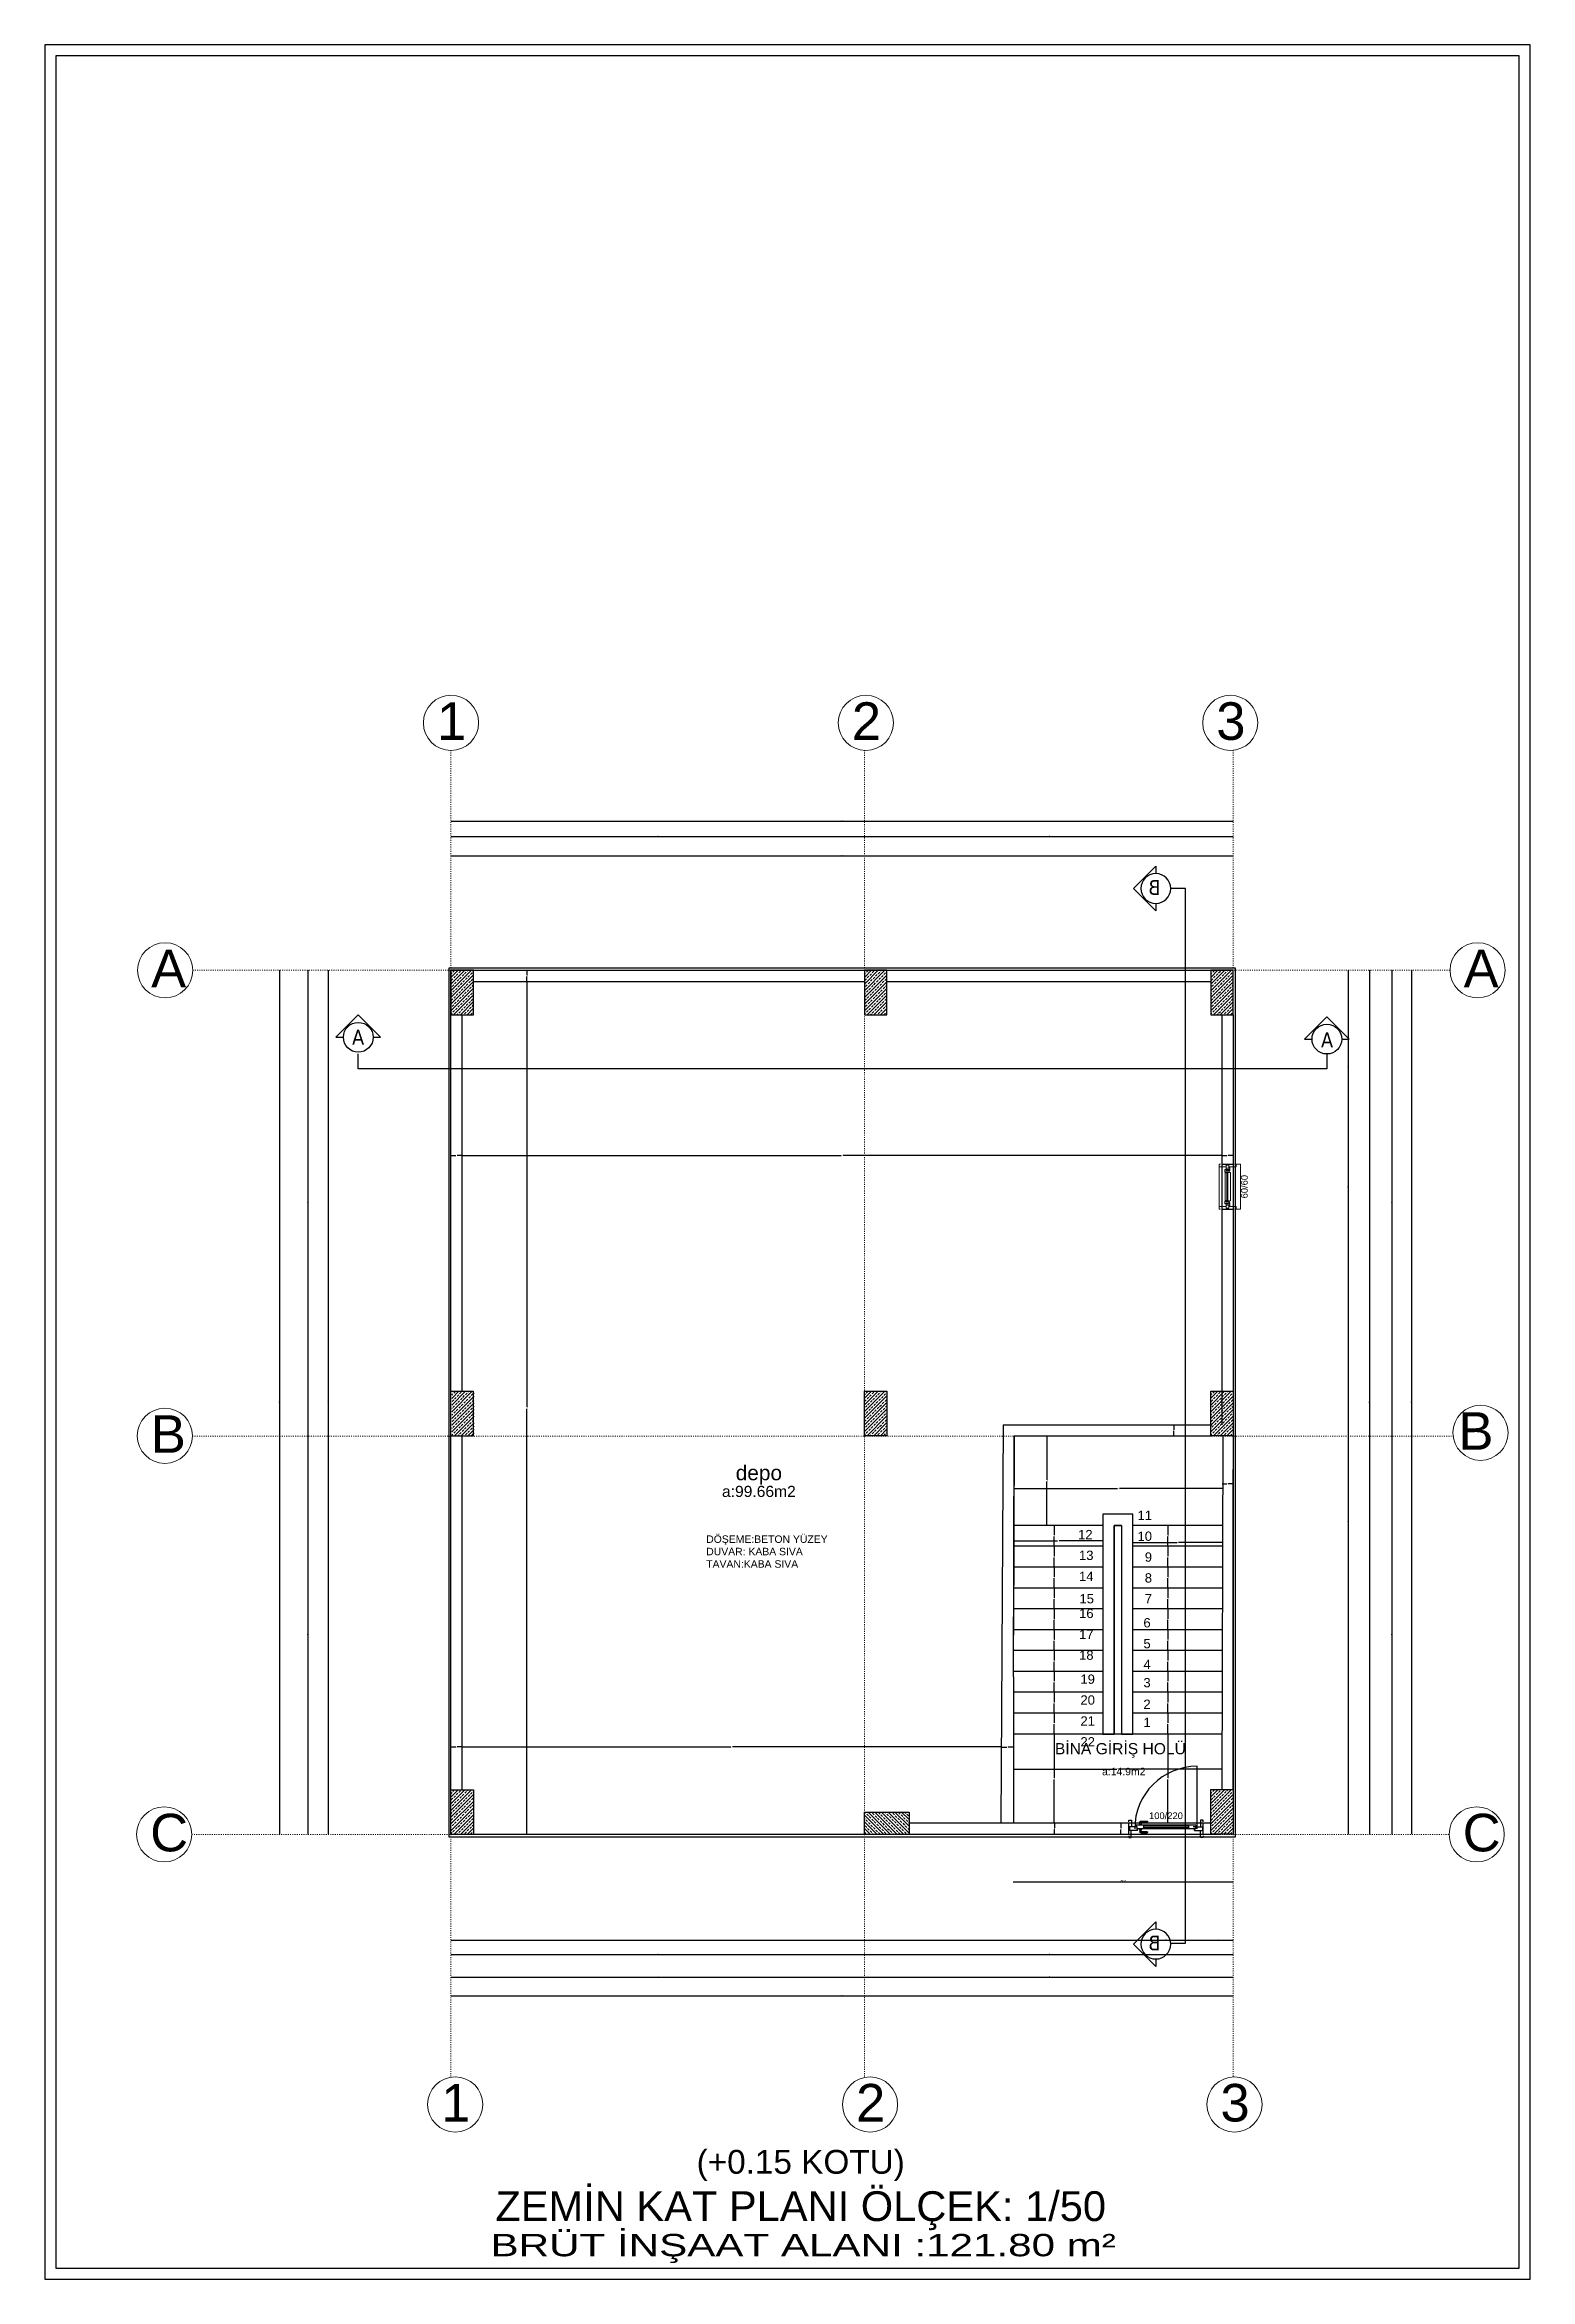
# Model space of a CAD drawing. Header units: centimetres. Extents: x -373760 to 14750, y -122502 to 29584.
# Drawn here: x -315410 to -295469, y -86589 to -56589 of the extents above; entities that cross this region are included whole.
import ezdxf
from ezdxf.enums import TextEntityAlignment as Align

# ---------------------------------------------------------------- set-up
doc = ezdxf.new("R2010")
doc.units = ezdxf.units.CM
doc.linetypes.add('ACAD_ISO03W100', pattern=[30, 12, -18])
doc.linetypes.add('DUZ', pattern=[0])
for name, color, linetype, lineweight in [('AKSLAR-P', 211, 'Continuous', 9), ('duvar', 10, 'Continuous', 25), ('KAPI', 205, 'Continuous', 25), ('KESİT CIZGILERİ-P', 35, 'Continuous', 25), ('MS YAZI', 7, 'DUZ', 15), ('PENCERE', 5, 'Continuous', 13), ('ÖLÇÜ', 3, 'Continuous', 25), ('Ölçü iç KGK', 124, 'Continuous', 20)]:
    doc.layers.add(name, color=color, linetype=linetype, lineweight=lineweight)
for name, color, linetype in [('alan', 7, 'Continuous'), ('CER', 4, 'Continuous'), ('dog', 30, 'Continuous'), ('duvar-kesim', 7, 'Continuous'), ('kapi-yazi', 7, 'Continuous'), ('Kolon', 7, 'Continuous'), ('mahal', 7, 'Continuous'), ('MERDİVEN1', 9, 'Continuous'), ('MH', 20, 'Continuous'), ('Oda', 7, 'Continuous'), ('penc-yazi', 7, 'Continuous'), ('siva', 121, 'Continuous'), ('Tarama', 253, 'Continuous')]:
    doc.layers.add(name, color=color, linetype=linetype)
doc.layers.add('Öçü', color=7, linetype='Continuous', lineweight=18, true_color=0xd1cbad)
doc.styles.add('15 LİK', font='tahoma.ttf', dxfattribs={"height": 15})
doc.styles.get("Standard").update_dxf_attribs({"font": 'arial.ttf'})
doc.styles.add('YAZI', font='arial.ttf', dxfattribs={"height": 34})
doc.dimstyles.new('Aydın İç Ölçü', dxfattribs={"dimtxt": 7, "dimasz": 3, "dimexe": 0.18, "dimexo": 0.0625, "dimgap": 1, "dimtad": 0, "dimdec": 0, "dimzin": 0, "dimdsep": 46, "dimtxsty": 'Standard', "dimblk": 'DOT', "dimcen": 1, "dimse1": 1, "dimse2": 1, "dimclrd": 256, "dimclrt": 6, "dimadec": 0, "dimazin": 0, "dimtfac": 1, "dimtdec": 0, "dimtix": 1, "dimtofl": 0, "dimtmove": 0, "dimatfit": 3, "dimldrblk": 'DOT', "dimfxl": 1, "dimtolj": 1, "dimtzin": 0, "dimarcsym": 0})
doc.dimstyles.new('aydın ölçü', dxfattribs={"dimtxt": 10, "dimasz": 2.5, "dimexe": 5, "dimexo": 5, "dimtad": 1, "dimdec": 0, "dimtxsty": 'Standard', "dimblk": 'ARCHTICK', "dimcen": 2.5, "dimse1": 1, "dimse2": 1, "dimadec": 0, "dimazin": 0, "dimtfac": 1, "dimtdec": 0, "dimtix": 1, "dimtmove": 0, "dimatfit": 3, "dimfxl": 5, "dimfxlon": 1, "dimarcsym": 0})
doc.dimstyles.new('VAZİYET2', dxfattribs={"dimtxt": 30, "dimasz": 2.5, "dimexe": 5, "dimexo": 5, "dimtad": 1, "dimdec": 0, "dimtxsty": 'Standard', "dimblk": 'ARCHTICK', "dimcen": 2.5, "dimse1": 1, "dimse2": 1, "dimadec": 0, "dimazin": 0, "dimtfac": 1, "dimtdec": 0, "dimtix": 1, "dimtmove": 0, "dimatfit": 3, "dimfxl": 5, "dimfxlon": 1, "dimarcsym": 0})

# ---------------------------------------------------------------- blocks, each defined once
blk = doc.blocks.new('fm-door1')
at = {"linetype": 'Continuous'}
for p, q in [((0, 2.5), (0, -2.5)), ((10, 2.5), (0, 2.5)), ((8, 3.2), (8, 0)), ((8.4, 2.8), (12.8, 2.8)), ((9, 5), (91, 5)), ((9, 5), (9, 3)), ((10, 3), (9, 3)), ((10, 3), (10, -0.5)), ((10, 3), (10, -0.5)), ((10, 0), (90, 0)), ((19, 5), (19, 0)), ((81, 5), (81, 0)), ((91, 3), (90, 3)), ((90, 3), (90, -0.5)), ((90, 2.5), (100, 2.5)), ((91, 5), (91, 3)), ((100, 2.5), (100, -2.5)), ((11, -2.5), (0, -2.5)), ((10, -0.5), (11, -0.5)), ((11, -0.5), (10, -0.5)), ((11, -0.5), (11, -2.5)), ((11, -2.5), (11, -0.5)), ((89, -2.5), (89, -0.5)), ((89, -0.5), (90, -0.5)), ((89, -2.5), (100, -2.5))]:
    blk.add_line(p, q, dxfattribs=at)
at = {"color": 8, "linetype": 'Continuous'}
for p, q in [((19, 3.5), (81, 3.5)), ((19, 1.5), (81, 1.5))]:
    blk.add_line(p, q, dxfattribs=at)
at = {"linetype": 'Continuous'}
for points in [[(85.8, 5.8), (85.8, 8.9, 0.414214), (84.2, 10.4), (75.9, 10.4, 1), (75.9, 8.9), (83.5, 8.9, -0.414214), (84.2, 8.1), (84.2, 5.8)], [(85.8, -0.8), (85.8, -3.9, -0.414214), (84.2, -5.4), (75.9, -5.4, -1), (75.9, -3.9), (83.5, -3.9, 0.414214), (84.2, -3.1), (84.2, -0.8)]]:
    blk.add_lwpolyline(points, format="xyb", dxfattribs=at)
for points in [[(86.9, 5), (86.9, 5.8), (83.1, 5.8), (83.1, 5)], [(86.9, 0), (86.9, -0.8), (83.1, -0.8), (83.1, 0)]]:
    blk.add_lwpolyline(points, dxfattribs=at)
blk.add_circle((8.4, 3.2), 0.426, dxfattribs=at)
blk = doc.blocks.new('kesita')
at = {"layer": 'KESİT CIZGILERİ-P'}
blk.add_lwpolyline([(16511.7, 1791.7), (16521.7, 1791.7), (16491.7, 1821.7), (16461.7, 1791.7), (16471.7, 1791.7)], dxfattribs=at)
blk.add_lwpolyline([(16511.7, 1791.7), (16521.7, 1791.7), (16491.7, 1821.7), (16461.7, 1791.7), (16471.7, 1791.7)], dxfattribs=at)
blk.add_circle((16491.7, 1791.7), 20, dxfattribs=at)
blk.add_circle((16491.7, 1791.7), 20, dxfattribs=at)
at = {"layer": 'KESİT CIZGILERİ-P', "insert": (16483.4, 1781.9), "char_height": 20, "attachment_point": 7, "style": '15 LİK'}
blk.add_mtext('A', dxfattribs=at)
blk = doc.blocks.new('kesitbb')
at = {"layer": 'KESİT CIZGILERİ-P'}
blk.add_lwpolyline([(17811.9, 1789.3), (17821.9, 1789.3), (17791.9, 1819.3), (17761.9, 1789.3), (17771.9, 1789.3)], dxfattribs=at)
blk.add_lwpolyline([(17811.9, 1789.3), (17821.9, 1789.3), (17791.9, 1819.3), (17761.9, 1789.3), (17771.9, 1789.3)], dxfattribs=at)
blk.add_circle((17791.9, 1789.3), 20, dxfattribs=at)
blk.add_circle((17791.9, 1789.3), 20, dxfattribs=at)
at = {"layer": 'KESİT CIZGILERİ-P', "insert": (17784, 1778.3), "char_height": 20, "attachment_point": 7, "style": '15 LİK'}
blk.add_mtext('A', dxfattribs=at)
blk = doc.blocks.new('fgwefgweg')
at = {"layer": 'KESİT CIZGILERİ-P'}
blk.add_lwpolyline([(17791.9, 1769.3), (17791.9, 1749.3), (16491.7, 1749.3), (16491.7, 1769.5)], dxfattribs=at)
at = {"layer": 'MERDİVEN1'}
for name in ['kesita', 'kesitbb']:
    blk.add_blockref(name, (0, 0), dxfattribs=at)
blk = doc.blocks.new('kesit1')
at = {"layer": 'KESİT CIZGILERİ-P'}
blk.add_lwpolyline([(17117.7, 2365.5), (17117.7, 2355.5), (17147.7, 2385.5), (17117.7, 2415.5), (17117.7, 2405.5)], dxfattribs=at)
blk.add_lwpolyline([(17117.7, 2365.5), (17117.7, 2355.5), (17147.7, 2385.5), (17117.7, 2415.5), (17117.7, 2405.5)], dxfattribs=at)
blk.add_circle((17117.7, 2385.5), 20, dxfattribs=at)
blk.add_circle((17117.7, 2385.5), 20, dxfattribs=at)
at = {"layer": 'KESİT CIZGILERİ-P', "insert": (17111.5, 2376.9), "char_height": 20, "attachment_point": 7, "style": '15 LİK'}
blk.add_mtext('B', dxfattribs=at)
blk.add_mtext('B', dxfattribs=at)
blk = doc.blocks.new('jhgjghjgh')
at = {"layer": 'KESİT CIZGILERİ-P'}
blk.add_lwpolyline([(-2651.1, 3378.6), (-2671.1, 3378.6), (-2671.1, 4794.6), (-2650.9, 4794.6)], dxfattribs=at)
at = {"layer": 'MERDİVEN1'}
for p in [(-19748.9, 2408.9), (-19748.9, 991.8)]:
    blk.add_blockref('kesit1', p, dxfattribs=at)
blk = doc.blocks.new('_ArchTick')
at = {"color": 0, "linetype": 'ByBlock', "const_width": 0.15}
blk.add_lwpolyline([(-0.5, -0.5), (0.5, 0.5)], dxfattribs=at)
blk = doc.blocks.new('*D248')
at = {"layer": 'Defpoints', "color": 0, "transparency": 16777216}
for p in [(-299456, -67479), (-309956, -69015), (-299456, -69015)]:
    blk.add_point(p, dxfattribs=at)
at = {"layer": 'Ölçü iç KGK', "color": 0, "lineweight": -2, "transparency": 16777216}
blk.add_line((-309956, -67479), (-299456, -67479), dxfattribs=at)
at = {"layer": 'Ölçü iç KGK', "color": 0, "lineweight": -2, "transparency": 16777216, "xscale": 2.5, "yscale": 2.5, "zscale": 2.5, "rotation": 180}
blk.add_blockref('_ArchTick', (-309956, -67479), dxfattribs=at)
at = {"layer": 'Ölçü iç KGK', "color": 0, "lineweight": -2, "transparency": 16777216, "xscale": 2.5, "yscale": 2.5, "zscale": 2.5}
blk.add_blockref('_ArchTick', (-299456, -67479), dxfattribs=at)
at = {"layer": 'Ölçü iç KGK', "color": 0, "transparency": 16777216, "insert": (-304706, -67473), "char_height": 10, "attachment_point": 5}
blk.add_mtext('10500', dxfattribs=at)
blk = doc.blocks.new('*D249')
at = {"layer": 'Defpoints', "color": 0, "transparency": 16777216}
for p in [(-309956, -67206), (-304406, -67206), (-304406, -67218)]:
    blk.add_point(p, dxfattribs=at)
at = {"layer": 'Ölçü iç KGK', "color": 0, "lineweight": -2, "transparency": 16777216}
blk.add_line((-309956, -67218), (-304406, -67218), dxfattribs=at)
at = {"layer": 'Ölçü iç KGK', "color": 0, "lineweight": -2, "transparency": 16777216, "xscale": 2.5, "yscale": 2.5, "zscale": 2.5, "rotation": 180}
blk.add_blockref('_ArchTick', (-309956, -67218), dxfattribs=at)
at = {"layer": 'Ölçü iç KGK', "color": 0, "lineweight": -2, "transparency": 16777216, "xscale": 2.5, "yscale": 2.5, "zscale": 2.5}
blk.add_blockref('_ArchTick', (-304406, -67218), dxfattribs=at)
at = {"layer": 'Ölçü iç KGK', "color": 0, "transparency": 16777216, "insert": (-307181, -67212), "char_height": 10, "attachment_point": 5}
blk.add_mtext('5550', dxfattribs=at)
blk = doc.blocks.new('*D250')
at = {"layer": 'Defpoints', "color": 0, "transparency": 16777216}
for p in [(-304406, -67206), (-299457, -67218), (-299457, -67218)]:
    blk.add_point(p, dxfattribs=at)
at = {"layer": 'Ölçü iç KGK', "color": 0, "lineweight": -2, "transparency": 16777216}
blk.add_line((-304406, -67218), (-299457, -67218), dxfattribs=at)
at = {"layer": 'Ölçü iç KGK', "color": 0, "lineweight": -2, "transparency": 16777216, "xscale": 2.5, "yscale": 2.5, "zscale": 2.5, "rotation": 180}
blk.add_blockref('_ArchTick', (-304406, -67218), dxfattribs=at)
at = {"layer": 'Ölçü iç KGK', "color": 0, "lineweight": -2, "transparency": 16777216, "xscale": 2.5, "yscale": 2.5, "zscale": 2.5}
blk.add_blockref('_ArchTick', (-299457, -67218), dxfattribs=at)
at = {"layer": 'Ölçü iç KGK', "color": 0, "transparency": 16777216, "insert": (-301932, -67212), "char_height": 10, "attachment_point": 5}
blk.add_mtext('4949', dxfattribs=at)
blk = doc.blocks.new('*D251')
at = {"layer": 'Defpoints', "color": 0, "transparency": 16777216}
for p in [(-309956, -66482), (-299457, -66482), (-299457, -67013)]:
    blk.add_point(p, dxfattribs=at)
at = {"layer": 'Ölçü iç KGK', "color": 0, "lineweight": -2, "transparency": 16777216}
blk.add_line((-309956, -67013), (-299457, -67013), dxfattribs=at)
at = {"layer": 'Ölçü iç KGK', "color": 0, "lineweight": -2, "transparency": 16777216, "xscale": 2.5, "yscale": 2.5, "zscale": 2.5, "rotation": 180}
blk.add_blockref('_ArchTick', (-309956, -67013), dxfattribs=at)
at = {"layer": 'Ölçü iç KGK', "color": 0, "lineweight": -2, "transparency": 16777216, "xscale": 2.5, "yscale": 2.5, "zscale": 2.5}
blk.add_blockref('_ArchTick', (-299457, -67013), dxfattribs=at)
at = {"layer": 'Ölçü iç KGK', "color": 0, "transparency": 16777216, "insert": (-304707, -67008), "char_height": 10, "attachment_point": 5}
blk.add_mtext('10499', dxfattribs=at)
blk = doc.blocks.new('*D252')
at = {"layer": 'Defpoints', "color": 0, "transparency": 16777216}
for p in [(-311249, -69015), (-311603, -80615), (-311249, -80615)]:
    blk.add_point(p, dxfattribs=at)
at = {"layer": 'Ölçü iç KGK', "color": 0, "lineweight": -2, "transparency": 16777216}
blk.add_line((-311603, -69015), (-311603, -80615), dxfattribs=at)
at = {"layer": 'Ölçü iç KGK', "color": 0, "lineweight": -2, "transparency": 16777216, "xscale": 2.5, "yscale": 2.5, "zscale": 2.5}
for p, rotation in [((-311603, -69015), 90), ((-311603, -80615), 270)]:
    blk.add_blockref('_ArchTick', p, dxfattribs=dict(at, rotation=rotation))
at = {"layer": 'Ölçü iç KGK', "color": 0, "transparency": 16777216, "insert": (-311609, -74815), "char_height": 10, "attachment_point": 5, "rotation": 90}
blk.add_mtext('11600', dxfattribs=at)
blk = doc.blocks.new('*D253')
at = {"layer": 'Defpoints', "color": 0, "transparency": 16777216}
for p in [(-312291, -69015), (-312291, -75268), (-311878, -75268)]:
    blk.add_point(p, dxfattribs=at)
at = {"layer": 'Ölçü iç KGK', "color": 0, "lineweight": -2, "transparency": 16777216}
blk.add_line((-311878, -69015), (-311878, -75268), dxfattribs=at)
at = {"layer": 'Ölçü iç KGK', "color": 0, "lineweight": -2, "transparency": 16777216, "xscale": 2.5, "yscale": 2.5, "zscale": 2.5}
for p, rotation in [((-311878, -69015), 90), ((-311878, -75268), 270)]:
    blk.add_blockref('_ArchTick', p, dxfattribs=dict(at, rotation=rotation))
at = {"layer": 'Ölçü iç KGK', "color": 0, "transparency": 16777216, "insert": (-311884, -72142), "char_height": 10, "attachment_point": 5, "rotation": 90}
blk.add_mtext('6252', dxfattribs=at)
blk = doc.blocks.new('*D254')
at = {"layer": 'Defpoints', "color": 0, "transparency": 16777216}
for p in [(-312259, -75268), (-311878, -80615), (-311878, -80615)]:
    blk.add_point(p, dxfattribs=at)
at = {"layer": 'Ölçü iç KGK', "color": 0, "lineweight": -2, "transparency": 16777216}
blk.add_line((-311878, -75268), (-311878, -80615), dxfattribs=at)
at = {"layer": 'Ölçü iç KGK', "color": 0, "lineweight": -2, "transparency": 16777216, "xscale": 2.5, "yscale": 2.5, "zscale": 2.5}
for p, rotation in [((-311878, -75268), 90), ((-311878, -80615), 270)]:
    blk.add_blockref('_ArchTick', p, dxfattribs=dict(at, rotation=rotation))
at = {"layer": 'Ölçü iç KGK', "color": 0, "transparency": 16777216, "insert": (-311884, -77942), "char_height": 10, "attachment_point": 5, "rotation": 90}
blk.add_mtext('5348', dxfattribs=at)
blk = doc.blocks.new('*D255')
at = {"layer": 'Defpoints', "color": 0, "transparency": 16777216}
for p in [(-312621, -69015), (-312621, -80615), (-312259, -80615)]:
    blk.add_point(p, dxfattribs=at)
at = {"layer": 'Ölçü iç KGK', "color": 0, "lineweight": -2, "transparency": 16777216}
blk.add_line((-312259, -69015), (-312259, -80615), dxfattribs=at)
at = {"layer": 'Ölçü iç KGK', "color": 0, "lineweight": -2, "transparency": 16777216, "xscale": 2.5, "yscale": 2.5, "zscale": 2.5}
for p, rotation in [((-312259, -69015), 90), ((-312259, -80615), 270)]:
    blk.add_blockref('_ArchTick', p, dxfattribs=dict(at, rotation=rotation))
at = {"layer": 'Ölçü iç KGK', "color": 0, "transparency": 16777216, "insert": (-312265, -74815), "char_height": 10, "attachment_point": 5, "rotation": 90}
blk.add_mtext('11600', dxfattribs=at)
blk = doc.blocks.new('*D256')
at = {"layer": 'Defpoints', "color": 0, "transparency": 16777216}
for p in [(-309956, -80615), (-304406, -80615), (-304406, -82037)]:
    blk.add_point(p, dxfattribs=at)
at = {"layer": 'Ölçü iç KGK', "color": 0, "lineweight": -2, "transparency": 16777216}
blk.add_line((-309956, -82037), (-304406, -82037), dxfattribs=at)
at = {"layer": 'Ölçü iç KGK', "color": 0, "lineweight": -2, "transparency": 16777216, "xscale": 2.5, "yscale": 2.5, "zscale": 2.5, "rotation": 180}
blk.add_blockref('_ArchTick', (-309956, -82037), dxfattribs=at)
at = {"layer": 'Ölçü iç KGK', "color": 0, "lineweight": -2, "transparency": 16777216, "xscale": 2.5, "yscale": 2.5, "zscale": 2.5}
blk.add_blockref('_ArchTick', (-304406, -82037), dxfattribs=at)
at = {"layer": 'Ölçü iç KGK', "color": 0, "transparency": 16777216, "insert": (-307181, -82032), "char_height": 10, "attachment_point": 5}
blk.add_mtext('5550', dxfattribs=at)
blk = doc.blocks.new('*D257')
at = {"layer": 'Defpoints', "color": 0, "transparency": 16777216}
for p in [(-300859, -79358), (-299859, -80615), (-299859, -82035)]:
    blk.add_point(p, dxfattribs=at)
at = {"layer": 'Ölçü iç KGK', "color": 0, "lineweight": -2, "transparency": 16777216}
blk.add_line((-300859, -82035), (-299859, -82035), dxfattribs=at)
at = {"layer": 'Ölçü iç KGK', "color": 0, "lineweight": -2, "transparency": 16777216, "xscale": 2.5, "yscale": 2.5, "zscale": 2.5, "rotation": 180}
blk.add_blockref('_ArchTick', (-300859, -82035), dxfattribs=at)
at = {"layer": 'Ölçü iç KGK', "color": 0, "lineweight": -2, "transparency": 16777216, "xscale": 2.5, "yscale": 2.5, "zscale": 2.5}
blk.add_blockref('_ArchTick', (-299859, -82035), dxfattribs=at)
at = {"layer": 'Ölçü iç KGK', "color": 0, "transparency": 16777216, "insert": (-300359, -82029), "char_height": 10, "attachment_point": 5}
blk.add_mtext('1000', dxfattribs=at)
blk = doc.blocks.new('*D258')
at = {"layer": 'Defpoints', "color": 0, "transparency": 16777216}
for p in [(-299859, -80615), (-299458, -80615), (-299458, -82037)]:
    blk.add_point(p, dxfattribs=at)
at = {"layer": 'Ölçü iç KGK', "color": 0, "lineweight": -2, "transparency": 16777216}
blk.add_line((-299859, -82037), (-299458, -82037), dxfattribs=at)
at = {"layer": 'Ölçü iç KGK', "color": 0, "lineweight": -2, "transparency": 16777216, "xscale": 2.5, "yscale": 2.5, "zscale": 2.5, "rotation": 180}
blk.add_blockref('_ArchTick', (-299859, -82037), dxfattribs=at)
at = {"layer": 'Ölçü iç KGK', "color": 0, "lineweight": -2, "transparency": 16777216, "xscale": 2.5, "yscale": 2.5, "zscale": 2.5}
blk.add_blockref('_ArchTick', (-299458, -82037), dxfattribs=at)
at = {"layer": 'Ölçü iç KGK', "color": 0, "transparency": 16777216, "insert": (-299658, -82032), "char_height": 10, "attachment_point": 5}
blk.add_mtext('401', dxfattribs=at)
blk = doc.blocks.new('*D259')
at = {"layer": 'Defpoints', "color": 0, "transparency": 16777216}
for p in [(-309956, -82769), (-304406, -82532), (-304406, -82769)]:
    blk.add_point(p, dxfattribs=at)
at = {"layer": 'Ölçü iç KGK', "color": 0, "lineweight": -2, "transparency": 16777216}
blk.add_line((-309956, -82532), (-304406, -82532), dxfattribs=at)
at = {"layer": 'Ölçü iç KGK', "color": 0, "lineweight": -2, "transparency": 16777216, "xscale": 2.5, "yscale": 2.5, "zscale": 2.5, "rotation": 180}
blk.add_blockref('_ArchTick', (-309956, -82532), dxfattribs=at)
at = {"layer": 'Ölçü iç KGK', "color": 0, "lineweight": -2, "transparency": 16777216, "xscale": 2.5, "yscale": 2.5, "zscale": 2.5}
blk.add_blockref('_ArchTick', (-304406, -82532), dxfattribs=at)
at = {"layer": 'Ölçü iç KGK', "color": 0, "transparency": 16777216, "insert": (-307181, -82527), "char_height": 10, "attachment_point": 5}
blk.add_mtext('5550', dxfattribs=at)
blk = doc.blocks.new('*D260')
at = {"layer": 'Defpoints', "color": 0, "transparency": 16777216}
for p in [(-304406, -82769), (-299457, -82532), (-299457, -82532)]:
    blk.add_point(p, dxfattribs=at)
at = {"layer": 'Ölçü iç KGK', "color": 0, "lineweight": -2, "transparency": 16777216}
blk.add_line((-304406, -82532), (-299457, -82532), dxfattribs=at)
at = {"layer": 'Ölçü iç KGK', "color": 0, "lineweight": -2, "transparency": 16777216, "xscale": 2.5, "yscale": 2.5, "zscale": 2.5, "rotation": 180}
blk.add_blockref('_ArchTick', (-304406, -82532), dxfattribs=at)
at = {"layer": 'Ölçü iç KGK', "color": 0, "lineweight": -2, "transparency": 16777216, "xscale": 2.5, "yscale": 2.5, "zscale": 2.5}
blk.add_blockref('_ArchTick', (-299457, -82532), dxfattribs=at)
at = {"layer": 'Ölçü iç KGK', "color": 0, "transparency": 16777216, "insert": (-301932, -82527), "char_height": 10, "attachment_point": 5}
blk.add_mtext('4949', dxfattribs=at)
blk = doc.blocks.new('*D261')
at = {"layer": 'Defpoints', "color": 0, "transparency": 16777216}
for p in [(-299457, -82783), (-309956, -82917), (-299457, -82917)]:
    blk.add_point(p, dxfattribs=at)
at = {"layer": 'Ölçü iç KGK', "color": 0, "lineweight": -2, "transparency": 16777216}
blk.add_line((-309956, -82783), (-299457, -82783), dxfattribs=at)
at = {"layer": 'Ölçü iç KGK', "color": 0, "lineweight": -2, "transparency": 16777216, "xscale": 2.5, "yscale": 2.5, "zscale": 2.5, "rotation": 180}
blk.add_blockref('_ArchTick', (-309956, -82783), dxfattribs=at)
at = {"layer": 'Ölçü iç KGK', "color": 0, "lineweight": -2, "transparency": 16777216, "xscale": 2.5, "yscale": 2.5, "zscale": 2.5}
blk.add_blockref('_ArchTick', (-299457, -82783), dxfattribs=at)
at = {"layer": 'Ölçü iç KGK', "color": 0, "transparency": 16777216, "insert": (-304707, -82778), "char_height": 10, "attachment_point": 5}
blk.add_mtext('10499', dxfattribs=at)
blk = doc.blocks.new('*D262')
at = {"layer": 'Defpoints', "color": 0, "transparency": 16777216}
for p in [(-299457, -69015), (-299457, -71620), (-297915, -71620)]:
    blk.add_point(p, dxfattribs=at)
at = {"layer": 'Ölçü iç KGK', "color": 0, "lineweight": -2, "transparency": 16777216}
blk.add_line((-297915, -69015), (-297915, -71620), dxfattribs=at)
at = {"layer": 'Ölçü iç KGK', "color": 0, "lineweight": -2, "transparency": 16777216, "xscale": 2.5, "yscale": 2.5, "zscale": 2.5}
for p, rotation in [((-297915, -69015), 90), ((-297915, -71620), 270)]:
    blk.add_blockref('_ArchTick', p, dxfattribs=dict(at, rotation=rotation))
at = {"layer": 'Ölçü iç KGK', "color": 0, "transparency": 16777216, "insert": (-297921, -70318), "char_height": 10, "attachment_point": 5, "rotation": 90}
blk.add_mtext('2605', dxfattribs=at)
blk = doc.blocks.new('*D263')
at = {"layer": 'Defpoints', "color": 0, "transparency": 16777216}
for p in [(-299457, -71620), (-299457, -72220), (-297915, -72220)]:
    blk.add_point(p, dxfattribs=at)
at = {"layer": 'Ölçü iç KGK', "color": 0, "lineweight": -2, "transparency": 16777216}
blk.add_line((-297915, -71620), (-297915, -72220), dxfattribs=at)
at = {"layer": 'Ölçü iç KGK', "color": 0, "lineweight": -2, "transparency": 16777216, "xscale": 2.5, "yscale": 2.5, "zscale": 2.5}
for p, rotation in [((-297915, -71620), 90), ((-297915, -72220), 270)]:
    blk.add_blockref('_ArchTick', p, dxfattribs=dict(at, rotation=rotation))
at = {"layer": 'Ölçü iç KGK', "color": 0, "transparency": 16777216, "insert": (-297921, -71920), "char_height": 10, "attachment_point": 5, "rotation": 90}
blk.add_mtext('600', dxfattribs=at)
blk = doc.blocks.new('*D264')
at = {"layer": 'Defpoints', "color": 0, "transparency": 16777216}
for p in [(-299457, -72220), (-299457, -80615), (-297915, -80615)]:
    blk.add_point(p, dxfattribs=at)
at = {"layer": 'Ölçü iç KGK', "color": 0, "lineweight": -2, "transparency": 16777216}
blk.add_line((-297915, -72220), (-297915, -80615), dxfattribs=at)
at = {"layer": 'Ölçü iç KGK', "color": 0, "lineweight": -2, "transparency": 16777216, "xscale": 2.5, "yscale": 2.5, "zscale": 2.5}
for p, rotation in [((-297915, -72220), 90), ((-297915, -80615), 270)]:
    blk.add_blockref('_ArchTick', p, dxfattribs=dict(at, rotation=rotation))
at = {"layer": 'Ölçü iç KGK', "color": 0, "transparency": 16777216, "insert": (-297921, -76417), "char_height": 10, "attachment_point": 5, "rotation": 90}
blk.add_mtext('8395', dxfattribs=at)
blk = doc.blocks.new('*D265')
at = {"layer": 'Defpoints', "color": 0, "transparency": 16777216}
for p in [(-297749, -69015), (-297749, -80615), (-297629, -80615)]:
    blk.add_point(p, dxfattribs=at)
at = {"layer": 'Ölçü iç KGK', "color": 0, "lineweight": -2, "transparency": 16777216}
blk.add_line((-297629, -69015), (-297629, -80615), dxfattribs=at)
at = {"layer": 'Ölçü iç KGK', "color": 0, "lineweight": -2, "transparency": 16777216, "xscale": 2.5, "yscale": 2.5, "zscale": 2.5}
for p, rotation in [((-297629, -69015), 90), ((-297629, -80615), 270)]:
    blk.add_blockref('_ArchTick', p, dxfattribs=dict(at, rotation=rotation))
at = {"layer": 'Ölçü iç KGK', "color": 0, "transparency": 16777216, "insert": (-297635, -74815), "char_height": 10, "attachment_point": 5, "rotation": 90}
blk.add_mtext('11600', dxfattribs=at)
blk = doc.blocks.new('*D266')
at = {"layer": 'Defpoints', "color": 0, "transparency": 16777216}
for p in [(-297175, -69015), (-297329, -75268), (-297175, -75268)]:
    blk.add_point(p, dxfattribs=at)
at = {"layer": 'Ölçü iç KGK', "color": 0, "lineweight": -2, "transparency": 16777216}
blk.add_line((-297329, -69015), (-297329, -75268), dxfattribs=at)
at = {"layer": 'Ölçü iç KGK', "color": 0, "lineweight": -2, "transparency": 16777216, "xscale": 2.5, "yscale": 2.5, "zscale": 2.5}
for p, rotation in [((-297329, -69015), 90), ((-297329, -75268), 270)]:
    blk.add_blockref('_ArchTick', p, dxfattribs=dict(at, rotation=rotation))
at = {"layer": 'Ölçü iç KGK', "color": 0, "transparency": 16777216, "insert": (-297335, -72142), "char_height": 10, "attachment_point": 5, "rotation": 90}
blk.add_mtext('6252', dxfattribs=at)
blk = doc.blocks.new('*D267')
at = {"layer": 'Defpoints', "color": 0, "transparency": 16777216}
for p in [(-297175, -75268), (-297329, -80615), (-297329, -80615)]:
    blk.add_point(p, dxfattribs=at)
at = {"layer": 'Ölçü iç KGK', "color": 0, "lineweight": -2, "transparency": 16777216}
blk.add_line((-297329, -75268), (-297329, -80615), dxfattribs=at)
at = {"layer": 'Ölçü iç KGK', "color": 0, "lineweight": -2, "transparency": 16777216, "xscale": 2.5, "yscale": 2.5, "zscale": 2.5}
for p, rotation in [((-297329, -75268), 90), ((-297329, -80615), 270)]:
    blk.add_blockref('_ArchTick', p, dxfattribs=dict(at, rotation=rotation))
at = {"layer": 'Ölçü iç KGK', "color": 0, "transparency": 16777216, "insert": (-297335, -77942), "char_height": 10, "attachment_point": 5, "rotation": 90}
blk.add_mtext('5348', dxfattribs=at)
blk = doc.blocks.new('*D268')
at = {"layer": 'Defpoints', "color": 0, "transparency": 16777216}
for p in [(-296846, -69015), (-297065, -80615), (-296846, -80615)]:
    blk.add_point(p, dxfattribs=at)
at = {"layer": 'Ölçü iç KGK', "color": 0, "lineweight": -2, "transparency": 16777216}
blk.add_line((-297065, -69015), (-297065, -80615), dxfattribs=at)
at = {"layer": 'Ölçü iç KGK', "color": 0, "lineweight": -2, "transparency": 16777216, "xscale": 2.5, "yscale": 2.5, "zscale": 2.5}
for p, rotation in [((-297065, -69015), 90), ((-297065, -80615), 270)]:
    blk.add_blockref('_ArchTick', p, dxfattribs=dict(at, rotation=rotation))
at = {"layer": 'Ölçü iç KGK', "color": 0, "transparency": 16777216, "insert": (-297071, -74815), "char_height": 10, "attachment_point": 5, "rotation": 90}
blk.add_mtext('11600', dxfattribs=at)
blk = doc.blocks.new('_Dot')
at = {"color": 0, "linetype": 'ByBlock', "lineweight": -2}
blk.add_line((-0.5, 0), (-1, 0), dxfattribs=at)
at = {"color": 0, "linetype": 'ByBlock', "const_width": 0.5}
blk.add_lwpolyline([(-0.25, 0, 1), (0.25, 0, 1)], format="xyb", close=True, dxfattribs=at)
blk = doc.blocks.new('*D269')
at = {"layer": 'Defpoints', "color": 0, "transparency": 16777216}
for p in [(-309956, -79446), (-309806, -79442), (-309806, -79446)]:
    blk.add_point(p, dxfattribs=at)
at = {"layer": 'Ölçü iç KGK', "lineweight": -2, "transparency": 16777216}
for p, q in [((-309953, -79442), (-309890, -79442)), ((-309809, -79442), (-309873, -79442))]:
    blk.add_line(p, q, dxfattribs=at)
at = {"layer": 'Ölçü iç KGK', "lineweight": -2, "transparency": 16777216, "xscale": 3, "yscale": 3, "zscale": 3, "rotation": 180}
blk.add_blockref('_Dot', (-309956, -79442), dxfattribs=at)
at = {"layer": 'Ölçü iç KGK', "lineweight": -2, "transparency": 16777216, "xscale": 3, "yscale": 3, "zscale": 3}
blk.add_blockref('_Dot', (-309806, -79442), dxfattribs=at)
at = {"layer": 'Ölçü iç KGK', "color": 6, "transparency": 16777216, "insert": (-309881, -79442), "char_height": 7, "attachment_point": 5}
blk.add_mtext('\\A1;150', dxfattribs=at)
blk = doc.blocks.new('*D270')
at = {"layer": 'Defpoints', "color": 0, "transparency": 16777216}
for p in [(-309806, -79446), (-302570, -79442), (-302570, -79469)]:
    blk.add_point(p, dxfattribs=at)
at = {"layer": 'Ölçü iç KGK', "lineweight": -2, "transparency": 16777216}
for p, q in [((-309803, -79442), (-306200, -79442)), ((-302573, -79442), (-306177, -79442))]:
    blk.add_line(p, q, dxfattribs=at)
at = {"layer": 'Ölçü iç KGK', "lineweight": -2, "transparency": 16777216, "xscale": 3, "yscale": 3, "zscale": 3, "rotation": 180}
blk.add_blockref('_Dot', (-309806, -79442), dxfattribs=at)
at = {"layer": 'Ölçü iç KGK', "lineweight": -2, "transparency": 16777216, "xscale": 3, "yscale": 3, "zscale": 3}
blk.add_blockref('_Dot', (-302570, -79442), dxfattribs=at)
at = {"layer": 'Ölçü iç KGK', "color": 6, "transparency": 16777216, "insert": (-306188, -79442), "char_height": 7, "attachment_point": 5}
blk.add_mtext('\\A1;7237', dxfattribs=at)
blk = doc.blocks.new('*D271')
at = {"layer": 'Defpoints', "color": 0, "transparency": 16777216}
for p in [(-302560, -79471), (-302411, -79443), (-302411, -79709)]:
    blk.add_point(p, dxfattribs=at)
at = {"layer": 'Ölçü iç KGK', "lineweight": -2, "transparency": 16777216}
for p, q in [((-302557, -79443), (-302494, -79443)), ((-302414, -79443), (-302477, -79443))]:
    blk.add_line(p, q, dxfattribs=at)
at = {"layer": 'Ölçü iç KGK', "lineweight": -2, "transparency": 16777216, "xscale": 3, "yscale": 3, "zscale": 3, "rotation": 180}
blk.add_blockref('_Dot', (-302560, -79443), dxfattribs=at)
at = {"layer": 'Ölçü iç KGK', "lineweight": -2, "transparency": 16777216, "xscale": 3, "yscale": 3, "zscale": 3}
blk.add_blockref('_Dot', (-302411, -79443), dxfattribs=at)
at = {"layer": 'Ölçü iç KGK', "color": 6, "transparency": 16777216, "insert": (-302485, -79443), "char_height": 7, "attachment_point": 5}
blk.add_mtext('\\A1;149', dxfattribs=at)
blk = doc.blocks.new('*D272')
at = {"layer": 'Defpoints', "color": 0, "transparency": 16777216}
for p in [(-301926, -80465), (-301926, -80615), (-301857, -80465)]:
    blk.add_point(p, dxfattribs=at)
at = {"layer": 'Ölçü iç KGK', "lineweight": -2, "transparency": 16777216}
for p, q in [((-301857, -80468), (-301857, -80532)), ((-301857, -80612), (-301857, -80549))]:
    blk.add_line(p, q, dxfattribs=at)
at = {"layer": 'Ölçü iç KGK', "lineweight": -2, "transparency": 16777216, "xscale": 3, "yscale": 3, "zscale": 3}
for p, rotation in [((-301857, -80465), 90), ((-301857, -80615), 270)]:
    blk.add_blockref('_Dot', p, dxfattribs=dict(at, rotation=rotation))
at = {"layer": 'Ölçü iç KGK', "color": 6, "transparency": 16777216, "insert": (-301857, -80540), "char_height": 7, "attachment_point": 5, "rotation": 90}
blk.add_mtext('\\A1;150', dxfattribs=at)
blk = doc.blocks.new('*D273')
at = {"layer": 'Defpoints', "color": 0, "transparency": 16777216}
for p in [(-301858, -79268), (-301858, -79268), (-303292, -80465)]:
    blk.add_point(p, dxfattribs=at)
at = {"layer": 'Ölçü iç KGK', "lineweight": -2, "transparency": 16777216}
for p, q in [((-301858, -79271), (-301858, -79856)), ((-301858, -80462), (-301858, -79878))]:
    blk.add_line(p, q, dxfattribs=at)
at = {"layer": 'Ölçü iç KGK', "lineweight": -2, "transparency": 16777216, "xscale": 3, "yscale": 3, "zscale": 3}
for p, rotation in [((-301858, -79268), 90), ((-301858, -80465), 270)]:
    blk.add_blockref('_Dot', p, dxfattribs=dict(at, rotation=rotation))
at = {"layer": 'Ölçü iç KGK', "color": 6, "transparency": 16777216, "insert": (-301858, -79867), "char_height": 7, "attachment_point": 5, "rotation": 90}
blk.add_mtext('\\A1;1197', dxfattribs=at)
blk = doc.blocks.new('*D274')
at = {"layer": 'Defpoints', "color": 0, "transparency": 16777216}
for p in [(-308937, -69165), (-308802, -69015), (-308802, -69165)]:
    blk.add_point(p, dxfattribs=at)
at = {"layer": 'Ölçü iç KGK', "lineweight": -2, "transparency": 16777216}
for p, q in [((-308937, -69018), (-308937, -69082)), ((-308937, -69162), (-308937, -69099))]:
    blk.add_line(p, q, dxfattribs=at)
at = {"layer": 'Ölçü iç KGK', "lineweight": -2, "transparency": 16777216, "xscale": 3, "yscale": 3, "zscale": 3}
for p, rotation in [((-308937, -69015), 90), ((-308937, -69165), 270)]:
    blk.add_blockref('_Dot', p, dxfattribs=dict(at, rotation=rotation))
at = {"layer": 'Ölçü iç KGK', "color": 6, "transparency": 16777216, "insert": (-308937, -69090), "char_height": 7, "attachment_point": 5, "rotation": 90}
blk.add_mtext('\\A1;150', dxfattribs=at)
blk = doc.blocks.new('*D275')
at = {"layer": 'Defpoints', "color": 0, "transparency": 16777216}
for p in [(-308802, -69165), (-308937, -80615), (-308937, -80615)]:
    blk.add_point(p, dxfattribs=at)
at = {"layer": 'Ölçü iç KGK', "lineweight": -2, "transparency": 16777216}
for p, q in [((-308937, -69168), (-308937, -74877)), ((-308937, -80612), (-308937, -74904))]:
    blk.add_line(p, q, dxfattribs=at)
at = {"layer": 'Ölçü iç KGK', "lineweight": -2, "transparency": 16777216, "xscale": 3, "yscale": 3, "zscale": 3}
for p, rotation in [((-308937, -69165), 90), ((-308937, -80615), 270)]:
    blk.add_blockref('_Dot', p, dxfattribs=dict(at, rotation=rotation))
at = {"layer": 'Ölçü iç KGK', "color": 6, "transparency": 16777216, "insert": (-308937, -74890), "char_height": 7, "attachment_point": 5, "rotation": 90}
blk.add_mtext('\\A1;11450', dxfattribs=at)
blk = doc.blocks.new('*D276')
at = {"layer": 'Defpoints', "color": 0, "transparency": 16777216}
for p in [(-309956, -71507), (-309806, -71501), (-309806, -71507)]:
    blk.add_point(p, dxfattribs=at)
at = {"layer": 'Ölçü iç KGK', "lineweight": -2, "transparency": 16777216}
for p, q in [((-309953, -71501), (-309890, -71501)), ((-309809, -71501), (-309873, -71501))]:
    blk.add_line(p, q, dxfattribs=at)
at = {"layer": 'Ölçü iç KGK', "lineweight": -2, "transparency": 16777216, "xscale": 3, "yscale": 3, "zscale": 3, "rotation": 180}
blk.add_blockref('_Dot', (-309956, -71501), dxfattribs=at)
at = {"layer": 'Ölçü iç KGK', "lineweight": -2, "transparency": 16777216, "xscale": 3, "yscale": 3, "zscale": 3}
blk.add_blockref('_Dot', (-309806, -71501), dxfattribs=at)
at = {"layer": 'Ölçü iç KGK', "color": 6, "transparency": 16777216, "insert": (-309881, -71501), "char_height": 7, "attachment_point": 5}
blk.add_mtext('\\A1;150', dxfattribs=at)
blk = doc.blocks.new('*D277')
at = {"layer": 'Defpoints', "color": 0, "transparency": 16777216}
for p in [(-309806, -71507), (-299607, -71498), (-299607, -71501)]:
    blk.add_point(p, dxfattribs=at)
at = {"layer": 'Ölçü iç KGK', "lineweight": -2, "transparency": 16777216}
for p, q in [((-309803, -71501), (-304721, -71501)), ((-299610, -71501), (-304693, -71501))]:
    blk.add_line(p, q, dxfattribs=at)
at = {"layer": 'Ölçü iç KGK', "lineweight": -2, "transparency": 16777216, "xscale": 3, "yscale": 3, "zscale": 3, "rotation": 180}
blk.add_blockref('_Dot', (-309806, -71501), dxfattribs=at)
at = {"layer": 'Ölçü iç KGK', "lineweight": -2, "transparency": 16777216, "xscale": 3, "yscale": 3, "zscale": 3}
blk.add_blockref('_Dot', (-299607, -71501), dxfattribs=at)
at = {"layer": 'Ölçü iç KGK', "color": 6, "transparency": 16777216, "insert": (-304707, -71501), "char_height": 7, "attachment_point": 5}
blk.add_mtext('\\A1;10199', dxfattribs=at)
blk = doc.blocks.new('*D278')
at = {"layer": 'Defpoints', "color": 0, "transparency": 16777216}
for p in [(-299457, -70163), (-299607, -71498), (-299457, -71501)]:
    blk.add_point(p, dxfattribs=at)
at = {"layer": 'Ölçü iç KGK', "lineweight": -2, "transparency": 16777216}
for p, q in [((-299604, -71501), (-299540, -71501)), ((-299460, -71501), (-299524, -71501))]:
    blk.add_line(p, q, dxfattribs=at)
at = {"layer": 'Ölçü iç KGK', "lineweight": -2, "transparency": 16777216, "xscale": 3, "yscale": 3, "zscale": 3, "rotation": 180}
blk.add_blockref('_Dot', (-299607, -71501), dxfattribs=at)
at = {"layer": 'Ölçü iç KGK', "lineweight": -2, "transparency": 16777216, "xscale": 3, "yscale": 3, "zscale": 3}
blk.add_blockref('_Dot', (-299457, -71501), dxfattribs=at)
at = {"layer": 'Ölçü iç KGK', "color": 6, "transparency": 16777216, "insert": (-299532, -71501), "char_height": 7, "attachment_point": 5}
blk.add_mtext('\\A1;150', dxfattribs=at)
blk = doc.blocks.new('fm-win1')
at = {"linetype": 'Continuous'}
for p, q in [((5.7, 3), (5.5, 2)), ((5.5, 2), (5.8, 2)), ((5.7, 3), (12.5, 3)), ((5.8, 2), (5.9, 2.7)), ((5.9, 2.7), (6.5, 2.7)), ((6.5, 2.7), (6.5, 2)), ((6.5, 2), (7.5, 2)), ((7.5, 1), (7.2, 1)), ((7.2, 1), (7.2, 0.7)), ((7.2, 0.7), (7.5, 0.7)), ((7.5, 0.2), (7.2, 0.2)), ((7.2, 0.2), (7.2, -0.1)), ((7.5, 2), (7.5, 1)), ((7.5, 0.7), (7.5, 0.2)), ((11.7, 2), (10.5, 2)), ((10.5, 2), (10.5, 1)), ((10.5, 1), (10.8, 1)), ((10.5, 0.7), (10.5, 0.2)), ((10.8, 0.7), (10.5, 0.7)), ((10.5, 0.2), (10.8, 0.2)), ((10.8, 1), (10.8, 0.7)), ((10.8, 0.2), (10.8, -0.1)), ((12.3, 2.7), (11.7, 2.7)), ((11.7, 2.7), (11.7, 2)), ((12.6, 0.8), (11.8, 0.8)), ((11.8, 0.8), (11.8, -0.2)), ((12.4, 2), (12.3, 2.7)), ((12.7, 2), (12.4, 2)), ((12.5, 3), (12.7, 2)), ((17.4, 1.9), (12.5, 1.9)), ((12.5, 1.9), (12.5, 1.6)), ((12.5, 1.6), (12.6, 1.6)), ((12.6, 1.6), (12.6, 0.8)), ((15.8, 0.9), (16.6, 0.9)), ((15.8, -1.2), (15.8, 0.9)), ((16.6, 1.6), (17.2, 1.6)), ((16.6, 0.9), (16.6, 1.6)), ((17.2, 1.6), (17.3, 0.9)), ((17.3, 0.9), (17.6, 0.9)), ((17.6, 0.9), (17.4, 1.9)), ((82.4, 0.9), (82.6, 1.9)), ((82.7, 0.9), (82.4, 0.9)), ((82.6, 1.9), (87.5, 1.9)), ((82.8, 1.6), (82.7, 0.9)), ((83.4, 1.6), (82.8, 1.6)), ((83.4, 0.9), (83.4, 1.6)), ((84.2, 0.9), (83.4, 0.9)), ((84.2, -1.2), (84.2, 0.9)), ((87.5, 3), (87.3, 2)), ((87.3, 2), (87.6, 2)), ((87.4, 1.6), (87.4, 0.8)), ((87.5, 1.6), (87.4, 1.6)), ((87.4, 0.8), (88.2, 0.8)), ((94.3, 3), (87.5, 3)), ((87.5, 1.9), (87.5, 1.6)), ((87.6, 2), (87.7, 2.7)), ((87.7, 2.7), (88.3, 2.7)), ((88.2, 0.8), (88.2, -0.2)), ((88.3, 2.7), (88.3, 2)), ((88.3, 2), (89.5, 2)), ((89.5, 1), (89.2, 1)), ((89.2, 1), (89.2, 0.7)), ((89.2, 0.7), (89.5, 0.7)), ((89.5, 0.2), (89.2, 0.2)), ((89.2, 0.2), (89.2, -0.1)), ((89.5, 2), (89.5, 1)), ((89.5, 0.7), (89.5, 0.2)), ((92.5, 2), (92.5, 1)), ((93.5, 2), (92.5, 2)), ((92.5, 1), (92.8, 1)), ((92.8, 0.7), (92.5, 0.7)), ((92.5, 0.7), (92.5, 0.2)), ((92.5, 0.2), (92.8, 0.2)), ((92.8, 1), (92.8, 0.7)), ((92.8, 0.2), (92.8, -0.1)), ((93.5, 2.7), (93.5, 2)), ((94.1, 2.7), (93.5, 2.7)), ((94.2, 2), (94.1, 2.7)), ((94.5, 2), (94.2, 2)), ((94.3, 3), (94.5, 2)), ((7.2, -0.1), (7.5, -0.1)), ((7.5, -1.7), (7.2, -1.7)), ((7.2, -1.7), (7.2, -2)), ((7.2, -2), (10.8, -2)), ((7.5, -0.1), (7.5, -1.7)), ((11.8, -2.3), (10, -2.3)), ((10, -2.3), (10, -3.5)), ((10, -3.5), (16.1, -3.5)), ((10.5, -0.1), (10.5, -1.7)), ((10.8, -0.1), (10.5, -0.1)), ((10.5, -1.7), (10.8, -1.7)), ((10.8, -1.7), (10.8, -2)), ((11.8, -0.2), (12.8, -0.2)), ((12.8, -1.8), (11.8, -1.8)), ((11.8, -1.8), (11.8, -2.3)), ((12.8, -0.2), (12.8, -1.8)), ((16.1, -1.2), (15.8, -1.2)), ((15.8, -1.4), (16.1, -1.4)), ((15.8, -3.2), (15.8, -1.4)), ((16.1, -3.2), (15.8, -3.2)), ((16.1, -1.4), (16.1, -1.2)), ((16.1, -3.5), (16.1, -3.2)), ((83.9, -1.4), (83.9, -1.2)), ((83.9, -1.2), (84.2, -1.2)), ((84.2, -1.4), (83.9, -1.4)), ((83.9, -3.5), (83.9, -3.2)), ((83.9, -3.2), (84.2, -3.2)), ((90, -3.5), (83.9, -3.5)), ((84.2, -3.2), (84.2, -1.4)), ((87.2, -0.2), (87.2, -1.8)), ((88.2, -0.2), (87.2, -0.2)), ((87.2, -1.8), (88.2, -1.8)), ((88.2, -1.8), (88.2, -2.3)), ((88.2, -2.3), (90, -2.3)), ((89.2, -0.1), (89.5, -0.1)), ((89.5, -1.7), (89.2, -1.7)), ((89.2, -1.7), (89.2, -2)), ((92.8, -2), (89.2, -2)), ((89.5, -0.1), (89.5, -1.7)), ((90, -2.3), (90, -3.5)), ((92.8, -0.1), (92.5, -0.1)), ((92.5, -0.1), (92.5, -1.7)), ((92.5, -1.7), (92.8, -1.7)), ((92.8, -1.7), (92.8, -2))]:
    blk.add_line(p, q, dxfattribs=at)
at = {"color": 8, "linetype": 'Continuous'}
for p, q in [((15.9, 1.9), (17.7, 3.7)), ((83.4, 0.3), (16.6, 0.3)), ((16.6, 0.3), (16.6, -0.9)), ((17.6, 0.3), (17.6, -0.9)), ((82.3, 3.7), (17.7, 3.7)), ((84.1, 1.9), (82.3, 3.7)), ((82.4, 0.3), (82.4, -0.9)), ((83.4, 0.3), (83.4, -0.9)), ((15.9, -1.5), (15.9, -2.4)), ((16, -1.5), (15.9, -1.5)), ((15.9, -2.4), (16.2, -2.4)), ((16, -2.1), (16, -1.5)), ((16.8, -2.1), (16, -2.1)), ((16.2, -2.4), (16.2, -3.3)), ((16.2, -3.3), (17.9, -3.3)), ((83.4, -0.9), (16.6, -0.9)), ((16.8, -1.5), (16.8, -2.1)), ((17.1, -1.5), (16.8, -1.5)), ((17.1, -2), (17.1, -1.5)), ((17.6, -2), (17.1, -2)), ((17.6, -1.5), (17.6, -2)), ((17.9, -1.5), (17.6, -1.5)), ((17.9, -3.3), (17.9, -1.5)), ((81.9, -3.3), (18.1, -3.3)), ((82.1, -1.5), (82.4, -1.5)), ((82.1, -3.3), (82.1, -1.5)), ((83.8, -3.3), (82.1, -3.3)), ((82.4, -1.5), (82.4, -2)), ((82.4, -2), (82.9, -2)), ((82.9, -2), (82.9, -1.5)), ((82.9, -1.5), (83.2, -1.5)), ((83.2, -1.5), (83.2, -2.1)), ((83.2, -2.1), (84, -2.1)), ((84.1, -2.4), (83.8, -2.4)), ((83.8, -2.4), (83.8, -3.3)), ((84, -2.1), (84, -1.5)), ((84, -1.5), (84.1, -1.5)), ((84.1, -1.5), (84.1, -2.4))]:
    blk.add_line(p, q, dxfattribs=at)
at = {"linetype": 'Continuous'}
for points in [[(0, 1.7), (7, 1.7), (7, -1.8), (0, -1.8)], [(100, 1.7), (93, 1.7), (93, -1.8), (100, -1.8)]]:
    blk.add_lwpolyline(points, close=True, dxfattribs=at)
blk = doc.blocks.new('*D279')
at = {"layer": 'Defpoints', "color": 0, "transparency": 16777216}
for p in [(-299608, -75907), (-299458, -75907), (-299458, -75908)]:
    blk.add_point(p, dxfattribs=at)
at = {"layer": 'Ölçü iç KGK', "lineweight": -2, "transparency": 16777216}
for p, q in [((-299605, -75908), (-299541, -75908)), ((-299461, -75908), (-299524, -75908))]:
    blk.add_line(p, q, dxfattribs=at)
at = {"layer": 'Ölçü iç KGK', "lineweight": -2, "transparency": 16777216, "xscale": 3, "yscale": 3, "zscale": 3, "rotation": 180}
blk.add_blockref('_Dot', (-299608, -75908), dxfattribs=at)
at = {"layer": 'Ölçü iç KGK', "lineweight": -2, "transparency": 16777216, "xscale": 3, "yscale": 3, "zscale": 3}
blk.add_blockref('_Dot', (-299458, -75908), dxfattribs=at)
at = {"layer": 'Ölçü iç KGK', "color": 6, "transparency": 16777216, "insert": (-299533, -75908), "char_height": 7, "attachment_point": 5}
blk.add_mtext('\\A1;150', dxfattribs=at)
blk = doc.blocks.new('*D280')
at = {"layer": 'Defpoints', "color": 0, "transparency": 16777216}
for p in [(-304406, -80615), (-300859, -80615), (-300859, -82037)]:
    blk.add_point(p, dxfattribs=at)
at = {"layer": 'Ölçü iç KGK', "color": 0, "lineweight": -2, "transparency": 16777216}
blk.add_line((-304406, -82037), (-300859, -82037), dxfattribs=at)
at = {"layer": 'Ölçü iç KGK', "color": 0, "lineweight": -2, "transparency": 16777216, "xscale": 2.5, "yscale": 2.5, "zscale": 2.5, "rotation": 180}
blk.add_blockref('_ArchTick', (-304406, -82037), dxfattribs=at)
at = {"layer": 'Ölçü iç KGK', "color": 0, "lineweight": -2, "transparency": 16777216, "xscale": 2.5, "yscale": 2.5, "zscale": 2.5}
blk.add_blockref('_ArchTick', (-300859, -82037), dxfattribs=at)
at = {"layer": 'Ölçü iç KGK', "color": 0, "transparency": 16777216, "insert": (-302633, -82032), "char_height": 10, "attachment_point": 5}
blk.add_mtext('3547', dxfattribs=at)
blk = doc.blocks.new('*D281')
at = {"layer": 'Defpoints', "color": 0, "transparency": 16777216}
for p in [(-309956, -80617), (-304406, -80615), (-304406, -82228)]:
    blk.add_point(p, dxfattribs=at)
at = {"layer": 'Ölçü iç KGK', "color": 0, "lineweight": -2, "transparency": 16777216}
blk.add_line((-309956, -82228), (-304406, -82228), dxfattribs=at)
at = {"layer": 'Ölçü iç KGK', "color": 0, "lineweight": -2, "transparency": 16777216, "xscale": 2.5, "yscale": 2.5, "zscale": 2.5, "rotation": 180}
blk.add_blockref('_ArchTick', (-309956, -82228), dxfattribs=at)
at = {"layer": 'Ölçü iç KGK', "color": 0, "lineweight": -2, "transparency": 16777216, "xscale": 2.5, "yscale": 2.5, "zscale": 2.5}
blk.add_blockref('_ArchTick', (-304406, -82228), dxfattribs=at)
at = {"layer": 'Ölçü iç KGK', "color": 0, "transparency": 16777216, "insert": (-307181, -82222), "char_height": 10, "attachment_point": 5}
blk.add_mtext('5550', dxfattribs=at)
blk = doc.blocks.new('*D282')
at = {"layer": 'Defpoints', "color": 0, "transparency": 16777216}
for p in [(-304406, -80615), (-299457, -82228), (-299457, -82228)]:
    blk.add_point(p, dxfattribs=at)
at = {"layer": 'Ölçü iç KGK', "color": 0, "lineweight": -2, "transparency": 16777216}
blk.add_line((-304406, -82228), (-299457, -82228), dxfattribs=at)
at = {"layer": 'Ölçü iç KGK', "color": 0, "lineweight": -2, "transparency": 16777216, "xscale": 2.5, "yscale": 2.5, "zscale": 2.5, "rotation": 180}
blk.add_blockref('_ArchTick', (-304406, -82228), dxfattribs=at)
at = {"layer": 'Ölçü iç KGK', "color": 0, "lineweight": -2, "transparency": 16777216, "xscale": 2.5, "yscale": 2.5, "zscale": 2.5}
blk.add_blockref('_ArchTick', (-299457, -82228), dxfattribs=at)
at = {"layer": 'Ölçü iç KGK', "color": 0, "transparency": 16777216, "insert": (-301932, -82222), "char_height": 10, "attachment_point": 5}
blk.add_mtext('4949', dxfattribs=at)
blk = doc.blocks.new('*D283')
at = {"layer": 'Defpoints', "color": 0, "transparency": 16777216}
for p in [(-300655, -75267), (-300256, -75117), (-300255, -75267)]:
    blk.add_point(p, dxfattribs=at)
at = {"layer": 'Ölçü iç KGK', "lineweight": -2, "transparency": 16777216}
for p, q in [((-300255, -75120), (-300255, -75183)), ((-300255, -75264), (-300255, -75200))]:
    blk.add_line(p, q, dxfattribs=at)
at = {"layer": 'Ölçü iç KGK', "lineweight": -2, "transparency": 16777216, "xscale": 3, "yscale": 3, "zscale": 3}
for p, rotation in [((-300255, -75117), 90), ((-300255, -75267), 270)]:
    blk.add_blockref('_Dot', p, dxfattribs=dict(at, rotation=rotation))
at = {"layer": 'Ölçü iç KGK', "color": 6, "transparency": 16777216, "insert": (-300255, -75192), "char_height": 7, "attachment_point": 5, "rotation": 90}
blk.add_mtext('\\A1;150', dxfattribs=at)
blk = doc.blocks.new('*D284')
at = {"layer": 'Defpoints', "color": 0, "transparency": 16777216}
for p in [(-300963, -80616), (-300963, -80616), (-300858, -80466)]:
    blk.add_point(p, dxfattribs=at)
at = {"layer": 'Ölçü iç KGK', "lineweight": -2, "transparency": 16777216}
for p, q in [((-300963, -80469), (-300963, -80533)), ((-300963, -80613), (-300963, -80549))]:
    blk.add_line(p, q, dxfattribs=at)
at = {"layer": 'Ölçü iç KGK', "lineweight": -2, "transparency": 16777216, "xscale": 3, "yscale": 3, "zscale": 3}
for p, rotation in [((-300963, -80466), 90), ((-300963, -80616), 270)]:
    blk.add_blockref('_Dot', p, dxfattribs=dict(at, rotation=rotation))
at = {"layer": 'Ölçü iç KGK', "color": 6, "transparency": 16777216, "insert": (-300963, -80541), "char_height": 7, "attachment_point": 5, "rotation": 90}
blk.add_mtext('\\A1;150', dxfattribs=at)
blk = doc.blocks.new('*D285')
at = {"layer": 'Defpoints', "color": 0, "transparency": 16777216}
for p in [(-301957, -75266), (-301954, -75266), (-301954, -76468)]:
    blk.add_point(p, dxfattribs=at)
at = {"layer": 'Ölçü iç KGK', "lineweight": -2, "transparency": 16777216}
for p, q in [((-301957, -75269), (-301957, -75856)), ((-301957, -76465), (-301957, -75878))]:
    blk.add_line(p, q, dxfattribs=at)
at = {"layer": 'Ölçü iç KGK', "lineweight": -2, "transparency": 16777216, "xscale": 3, "yscale": 3, "zscale": 3}
for p, rotation in [((-301957, -75266), 90), ((-301957, -76468), 270)]:
    blk.add_blockref('_Dot', p, dxfattribs=dict(at, rotation=rotation))
at = {"layer": 'Ölçü iç KGK', "color": 6, "transparency": 16777216, "insert": (-301957, -75867), "char_height": 7, "attachment_point": 5, "rotation": 90}
blk.add_mtext('\\A1;1202', dxfattribs=at)
blk = doc.blocks.new('*D286')
at = {"layer": 'Defpoints', "color": 0, "transparency": 16777216}
for p in [(-300404, -79268), (-300332, -80466), (-300254, -80466)]:
    blk.add_point(p, dxfattribs=at)
at = {"layer": 'Ölçü iç KGK', "lineweight": -2, "transparency": 16777216}
for p, q in [((-300332, -79271), (-300332, -79856)), ((-300332, -80463), (-300332, -79878))]:
    blk.add_line(p, q, dxfattribs=at)
at = {"layer": 'Ölçü iç KGK', "lineweight": -2, "transparency": 16777216, "xscale": 3, "yscale": 3, "zscale": 3}
for p, rotation in [((-300332, -79268), 90), ((-300332, -80466), 270)]:
    blk.add_blockref('_Dot', p, dxfattribs=dict(at, rotation=rotation))
at = {"layer": 'Ölçü iç KGK', "color": 6, "transparency": 16777216, "insert": (-300332, -79867), "char_height": 7, "attachment_point": 5, "rotation": 90}
blk.add_mtext('\\A1;1197', dxfattribs=at)
blk = doc.blocks.new('*D287')
at = {"layer": 'Defpoints', "color": 0, "transparency": 16777216}
for p in [(-302398, -75964), (-299596, -75972), (-299596, -75972)]:
    blk.add_point(p, dxfattribs=at)
at = {"layer": 'Ölçü iç KGK', "lineweight": -2, "transparency": 16777216}
for p, q in [((-302395, -75972), (-301008, -75972)), ((-299599, -75972), (-300985, -75972))]:
    blk.add_line(p, q, dxfattribs=at)
at = {"layer": 'Ölçü iç KGK', "lineweight": -2, "transparency": 16777216, "xscale": 3, "yscale": 3, "zscale": 3, "rotation": 180}
blk.add_blockref('_Dot', (-302398, -75972), dxfattribs=at)
at = {"layer": 'Ölçü iç KGK', "lineweight": -2, "transparency": 16777216, "xscale": 3, "yscale": 3, "zscale": 3}
blk.add_blockref('_Dot', (-299596, -75972), dxfattribs=at)
at = {"layer": 'Ölçü iç KGK', "color": 6, "transparency": 16777216, "insert": (-300997, -75972), "char_height": 7, "attachment_point": 5}
blk.add_mtext('\\A1;2802', dxfattribs=at)
blk = doc.blocks.new('*D288')
at = {"layer": 'Defpoints', "color": 0, "transparency": 16777216}
for p in [(-302405, -76748), (-301205, -76673), (-301205, -76748)]:
    blk.add_point(p, dxfattribs=at)
at = {"layer": 'Ölçü iç KGK', "lineweight": -2, "transparency": 16777216}
for p, q in [((-302402, -76673), (-301816, -76673)), ((-301208, -76673), (-301794, -76673))]:
    blk.add_line(p, q, dxfattribs=at)
at = {"layer": 'Ölçü iç KGK', "lineweight": -2, "transparency": 16777216, "xscale": 3, "yscale": 3, "zscale": 3, "rotation": 180}
blk.add_blockref('_Dot', (-302405, -76673), dxfattribs=at)
at = {"layer": 'Ölçü iç KGK', "lineweight": -2, "transparency": 16777216, "xscale": 3, "yscale": 3, "zscale": 3}
blk.add_blockref('_Dot', (-301205, -76673), dxfattribs=at)
at = {"layer": 'Ölçü iç KGK', "color": 6, "transparency": 16777216, "insert": (-301805, -76673), "char_height": 7, "attachment_point": 5}
blk.add_mtext('\\A1;1200', dxfattribs=at)
blk = doc.blocks.new('*D289')
at = {"layer": 'Defpoints', "color": 0, "transparency": 16777216}
for p in [(-300805, -76748), (-299598, -76698), (-299598, -76752)]:
    blk.add_point(p, dxfattribs=at)
at = {"layer": 'Ölçü iç KGK', "lineweight": -2, "transparency": 16777216}
for p, q in [((-300802, -76698), (-300210, -76698)), ((-299601, -76698), (-300193, -76698))]:
    blk.add_line(p, q, dxfattribs=at)
at = {"layer": 'Ölçü iç KGK', "lineweight": -2, "transparency": 16777216, "xscale": 3, "yscale": 3, "zscale": 3, "rotation": 180}
blk.add_blockref('_Dot', (-300805, -76698), dxfattribs=at)
at = {"layer": 'Ölçü iç KGK', "lineweight": -2, "transparency": 16777216, "xscale": 3, "yscale": 3, "zscale": 3}
blk.add_blockref('_Dot', (-299598, -76698), dxfattribs=at)
at = {"layer": 'Ölçü iç KGK', "color": 6, "transparency": 16777216, "insert": (-300201, -76698), "char_height": 7, "attachment_point": 5}
blk.add_mtext('\\A1;120', dxfattribs=at)
blk = doc.blocks.new('*D290')
at = {"layer": 'Defpoints', "color": 0, "transparency": 16777216}
for p in [(-302408, -79544), (-299606, -79552), (-299606, -79739)]:
    blk.add_point(p, dxfattribs=at)
at = {"layer": 'Ölçü iç KGK', "lineweight": -2, "transparency": 16777216}
for p, q in [((-302405, -79739), (-301018, -79739)), ((-299609, -79739), (-300995, -79739))]:
    blk.add_line(p, q, dxfattribs=at)
at = {"layer": 'Ölçü iç KGK', "lineweight": -2, "transparency": 16777216, "xscale": 3, "yscale": 3, "zscale": 3, "rotation": 180}
blk.add_blockref('_Dot', (-302408, -79739), dxfattribs=at)
at = {"layer": 'Ölçü iç KGK', "lineweight": -2, "transparency": 16777216, "xscale": 3, "yscale": 3, "zscale": 3}
blk.add_blockref('_Dot', (-299606, -79739), dxfattribs=at)
at = {"layer": 'Ölçü iç KGK', "color": 6, "transparency": 16777216, "insert": (-301007, -79739), "char_height": 7, "attachment_point": 5}
blk.add_mtext('\\A1;2802', dxfattribs=at)
blk = doc.blocks.new('*D291')
at = {"layer": 'Defpoints', "color": 0, "transparency": 16777216}
for p in [(-301858, -78988), (-301768, -78988), (-301768, -79268)]:
    blk.add_point(p, dxfattribs=at)
at = {"layer": 'Ölçü iç KGK', "lineweight": -2, "transparency": 16777216}
for p, q in [((-301858, -78991), (-301858, -79120)), ((-301858, -79265), (-301858, -79137))]:
    blk.add_line(p, q, dxfattribs=at)
at = {"layer": 'Ölçü iç KGK', "lineweight": -2, "transparency": 16777216, "xscale": 3, "yscale": 3, "zscale": 3}
for p, rotation in [((-301858, -78988), 90), ((-301858, -79268), 270)]:
    blk.add_blockref('_Dot', p, dxfattribs=dict(at, rotation=rotation))
at = {"layer": 'Ölçü iç KGK', "color": 6, "transparency": 16777216, "insert": (-301858, -79128), "char_height": 7, "attachment_point": 5, "rotation": 90}
blk.add_mtext('\\A1;280', dxfattribs=at)
blk = doc.blocks.new('*D292')
at = {"layer": 'Defpoints', "color": 0, "transparency": 16777216}
for p in [(-301858, -78708), (-301858, -78708), (-301768, -78988)]:
    blk.add_point(p, dxfattribs=at)
at = {"layer": 'Ölçü iç KGK', "lineweight": -2, "transparency": 16777216}
for p, q in [((-301858, -78711), (-301858, -78840)), ((-301858, -78985), (-301858, -78857))]:
    blk.add_line(p, q, dxfattribs=at)
at = {"layer": 'Ölçü iç KGK', "lineweight": -2, "transparency": 16777216, "xscale": 3, "yscale": 3, "zscale": 3}
for p, rotation in [((-301858, -78708), 90), ((-301858, -78988), 270)]:
    blk.add_blockref('_Dot', p, dxfattribs=dict(at, rotation=rotation))
at = {"layer": 'Ölçü iç KGK', "color": 6, "transparency": 16777216, "insert": (-301858, -78848), "char_height": 7, "attachment_point": 5, "rotation": 90}
blk.add_mtext('\\A1;280', dxfattribs=at)
blk = doc.blocks.new('*D293')
at = {"layer": 'Defpoints', "color": 0, "transparency": 16777216}
for p in [(-301858, -78428), (-301858, -78428), (-301858, -78708)]:
    blk.add_point(p, dxfattribs=at)
at = {"layer": 'Ölçü iç KGK', "lineweight": -2, "transparency": 16777216}
for p, q in [((-301858, -78431), (-301858, -78560)), ((-301858, -78705), (-301858, -78577))]:
    blk.add_line(p, q, dxfattribs=at)
at = {"layer": 'Ölçü iç KGK', "lineweight": -2, "transparency": 16777216, "xscale": 3, "yscale": 3, "zscale": 3}
for p, rotation in [((-301858, -78428), 90), ((-301858, -78708), 270)]:
    blk.add_blockref('_Dot', p, dxfattribs=dict(at, rotation=rotation))
at = {"layer": 'Ölçü iç KGK', "color": 6, "transparency": 16777216, "insert": (-301858, -78568), "char_height": 7, "attachment_point": 5, "rotation": 90}
blk.add_mtext('\\A1;280', dxfattribs=at)
blk = doc.blocks.new('*D294')
at = {"layer": 'Defpoints', "color": 0, "transparency": 16777216}
for p in [(-300332, -78988), (-300242, -78988), (-300242, -79268)]:
    blk.add_point(p, dxfattribs=at)
at = {"layer": 'Ölçü iç KGK', "lineweight": -2, "transparency": 16777216}
for p, q in [((-300332, -78991), (-300332, -79120)), ((-300332, -79265), (-300332, -79137))]:
    blk.add_line(p, q, dxfattribs=at)
at = {"layer": 'Ölçü iç KGK', "lineweight": -2, "transparency": 16777216, "xscale": 3, "yscale": 3, "zscale": 3}
for p, rotation in [((-300332, -78988), 90), ((-300332, -79268), 270)]:
    blk.add_blockref('_Dot', p, dxfattribs=dict(at, rotation=rotation))
at = {"layer": 'Ölçü iç KGK', "color": 6, "transparency": 16777216, "insert": (-300332, -79128), "char_height": 7, "attachment_point": 5, "rotation": 90}
blk.add_mtext('\\A1;280', dxfattribs=at)
blk = doc.blocks.new('*D295')
at = {"layer": 'Defpoints', "color": 0, "transparency": 16777216}
for p in [(-300332, -78708), (-300332, -78708), (-300242, -78988)]:
    blk.add_point(p, dxfattribs=at)
at = {"layer": 'Ölçü iç KGK', "lineweight": -2, "transparency": 16777216}
for p, q in [((-300332, -78711), (-300332, -78840)), ((-300332, -78985), (-300332, -78857))]:
    blk.add_line(p, q, dxfattribs=at)
at = {"layer": 'Ölçü iç KGK', "lineweight": -2, "transparency": 16777216, "xscale": 3, "yscale": 3, "zscale": 3}
for p, rotation in [((-300332, -78708), 90), ((-300332, -78988), 270)]:
    blk.add_blockref('_Dot', p, dxfattribs=dict(at, rotation=rotation))
at = {"layer": 'Ölçü iç KGK', "color": 6, "transparency": 16777216, "insert": (-300332, -78848), "char_height": 7, "attachment_point": 5, "rotation": 90}
blk.add_mtext('\\A1;280', dxfattribs=at)
blk = doc.blocks.new('*D296')
at = {"layer": 'Defpoints', "color": 0, "transparency": 16777216}
for p in [(-300332, -78428), (-300332, -78428), (-300332, -78708)]:
    blk.add_point(p, dxfattribs=at)
at = {"layer": 'Ölçü iç KGK', "lineweight": -2, "transparency": 16777216}
for p, q in [((-300332, -78431), (-300332, -78560)), ((-300332, -78705), (-300332, -78577))]:
    blk.add_line(p, q, dxfattribs=at)
at = {"layer": 'Ölçü iç KGK', "lineweight": -2, "transparency": 16777216, "xscale": 3, "yscale": 3, "zscale": 3}
for p, rotation in [((-300332, -78428), 90), ((-300332, -78708), 270)]:
    blk.add_blockref('_Dot', p, dxfattribs=dict(at, rotation=rotation))
at = {"layer": 'Ölçü iç KGK', "color": 6, "transparency": 16777216, "insert": (-300332, -78568), "char_height": 7, "attachment_point": 5, "rotation": 90}
blk.add_mtext('\\A1;280', dxfattribs=at)
blk = doc.blocks.new('*D297')
at = {"layer": 'Defpoints', "color": 0, "transparency": 16777216}
for p in [(-301858, -77028), (-301768, -77028), (-301768, -77308)]:
    blk.add_point(p, dxfattribs=at)
at = {"layer": 'Ölçü iç KGK', "lineweight": -2, "transparency": 16777216}
for p, q in [((-301858, -77031), (-301858, -77160)), ((-301858, -77305), (-301858, -77177))]:
    blk.add_line(p, q, dxfattribs=at)
at = {"layer": 'Ölçü iç KGK', "lineweight": -2, "transparency": 16777216, "xscale": 3, "yscale": 3, "zscale": 3}
for p, rotation in [((-301858, -77028), 90), ((-301858, -77308), 270)]:
    blk.add_blockref('_Dot', p, dxfattribs=dict(at, rotation=rotation))
at = {"layer": 'Ölçü iç KGK', "color": 6, "transparency": 16777216, "insert": (-301858, -77168), "char_height": 7, "attachment_point": 5, "rotation": 90}
blk.add_mtext('\\A1;280', dxfattribs=at)
blk = doc.blocks.new('*D298')
at = {"layer": 'Defpoints', "color": 0, "transparency": 16777216}
for p in [(-301858, -76748), (-301858, -76748), (-301768, -77028)]:
    blk.add_point(p, dxfattribs=at)
at = {"layer": 'Ölçü iç KGK', "lineweight": -2, "transparency": 16777216}
for p, q in [((-301858, -76751), (-301858, -76880)), ((-301858, -77025), (-301858, -76897))]:
    blk.add_line(p, q, dxfattribs=at)
at = {"layer": 'Ölçü iç KGK', "lineweight": -2, "transparency": 16777216, "xscale": 3, "yscale": 3, "zscale": 3}
for p, rotation in [((-301858, -76748), 90), ((-301858, -77028), 270)]:
    blk.add_blockref('_Dot', p, dxfattribs=dict(at, rotation=rotation))
at = {"layer": 'Ölçü iç KGK', "color": 6, "transparency": 16777216, "insert": (-301858, -76888), "char_height": 7, "attachment_point": 5, "rotation": 90}
blk.add_mtext('\\A1;280', dxfattribs=at)
blk = doc.blocks.new('*D299')
at = {"layer": 'Defpoints', "color": 0, "transparency": 16777216}
for p in [(-301858, -76468), (-301858, -76468), (-301858, -76748)]:
    blk.add_point(p, dxfattribs=at)
at = {"layer": 'Ölçü iç KGK', "lineweight": -2, "transparency": 16777216}
for p, q in [((-301858, -76471), (-301858, -76600)), ((-301858, -76745), (-301858, -76617))]:
    blk.add_line(p, q, dxfattribs=at)
at = {"layer": 'Ölçü iç KGK', "lineweight": -2, "transparency": 16777216, "xscale": 3, "yscale": 3, "zscale": 3}
for p, rotation in [((-301858, -76468), 90), ((-301858, -76748), 270)]:
    blk.add_blockref('_Dot', p, dxfattribs=dict(at, rotation=rotation))
at = {"layer": 'Ölçü iç KGK', "color": 6, "transparency": 16777216, "insert": (-301858, -76608), "char_height": 7, "attachment_point": 5, "rotation": 90}
blk.add_mtext('\\A1;280', dxfattribs=at)
blk = doc.blocks.new('*D300')
at = {"layer": 'Defpoints', "color": 0, "transparency": 16777216}
for p in [(-300333, -77028), (-300243, -77028), (-300243, -77308)]:
    blk.add_point(p, dxfattribs=at)
at = {"layer": 'Ölçü iç KGK', "lineweight": -2, "transparency": 16777216}
for p, q in [((-300333, -77031), (-300333, -77160)), ((-300333, -77305), (-300333, -77177))]:
    blk.add_line(p, q, dxfattribs=at)
at = {"layer": 'Ölçü iç KGK', "lineweight": -2, "transparency": 16777216, "xscale": 3, "yscale": 3, "zscale": 3}
for p, rotation in [((-300333, -77028), 90), ((-300333, -77308), 270)]:
    blk.add_blockref('_Dot', p, dxfattribs=dict(at, rotation=rotation))
at = {"layer": 'Ölçü iç KGK', "color": 6, "transparency": 16777216, "insert": (-300333, -77168), "char_height": 7, "attachment_point": 5, "rotation": 90}
blk.add_mtext('\\A1;280', dxfattribs=at)
blk = doc.blocks.new('*D301')
at = {"layer": 'Defpoints', "color": 0, "transparency": 16777216}
for p in [(-300333, -76748), (-300333, -76748), (-300243, -77028)]:
    blk.add_point(p, dxfattribs=at)
at = {"layer": 'Ölçü iç KGK', "lineweight": -2, "transparency": 16777216}
for p, q in [((-300333, -76751), (-300333, -76880)), ((-300333, -77025), (-300333, -76897))]:
    blk.add_line(p, q, dxfattribs=at)
at = {"layer": 'Ölçü iç KGK', "lineweight": -2, "transparency": 16777216, "xscale": 3, "yscale": 3, "zscale": 3}
for p, rotation in [((-300333, -76748), 90), ((-300333, -77028), 270)]:
    blk.add_blockref('_Dot', p, dxfattribs=dict(at, rotation=rotation))
at = {"layer": 'Ölçü iç KGK', "color": 6, "transparency": 16777216, "insert": (-300333, -76888), "char_height": 7, "attachment_point": 5, "rotation": 90}
blk.add_mtext('\\A1;280', dxfattribs=at)
blk = doc.blocks.new('*D302')
at = {"layer": 'Defpoints', "color": 0, "transparency": 16777216}
for p in [(-300333, -76468), (-300333, -76468), (-300333, -76748)]:
    blk.add_point(p, dxfattribs=at)
at = {"layer": 'Ölçü iç KGK', "lineweight": -2, "transparency": 16777216}
for p, q in [((-300333, -76471), (-300333, -76600)), ((-300333, -76745), (-300333, -76617))]:
    blk.add_line(p, q, dxfattribs=at)
at = {"layer": 'Ölçü iç KGK', "lineweight": -2, "transparency": 16777216, "xscale": 3, "yscale": 3, "zscale": 3}
for p, rotation in [((-300333, -76468), 90), ((-300333, -76748), 270)]:
    blk.add_blockref('_Dot', p, dxfattribs=dict(at, rotation=rotation))
at = {"layer": 'Ölçü iç KGK', "color": 6, "transparency": 16777216, "insert": (-300333, -76608), "char_height": 7, "attachment_point": 5, "rotation": 90}
blk.add_mtext('\\A1;280', dxfattribs=at)
blk = doc.blocks.new('*D303')
at = {"layer": 'Defpoints', "color": 0, "transparency": 16777216}
for p in [(-301858, -77308), (-301768, -77308), (-301768, -77588)]:
    blk.add_point(p, dxfattribs=at)
at = {"layer": 'Ölçü iç KGK', "lineweight": -2, "transparency": 16777216}
for p, q in [((-301858, -77311), (-301858, -77440)), ((-301858, -77585), (-301858, -77457))]:
    blk.add_line(p, q, dxfattribs=at)
at = {"layer": 'Ölçü iç KGK', "lineweight": -2, "transparency": 16777216, "xscale": 3, "yscale": 3, "zscale": 3}
for p, rotation in [((-301858, -77308), 90), ((-301858, -77588), 270)]:
    blk.add_blockref('_Dot', p, dxfattribs=dict(at, rotation=rotation))
at = {"layer": 'Ölçü iç KGK', "color": 6, "transparency": 16777216, "insert": (-301858, -77448), "char_height": 7, "attachment_point": 5, "rotation": 90}
blk.add_mtext('\\A1;280', dxfattribs=at)
blk = doc.blocks.new('*D304')
at = {"layer": 'Defpoints', "color": 0, "transparency": 16777216}
for p in [(-301858, -77588), (-301768, -77588), (-301768, -77868)]:
    blk.add_point(p, dxfattribs=at)
at = {"layer": 'Ölçü iç KGK', "lineweight": -2, "transparency": 16777216}
for p, q in [((-301858, -77591), (-301858, -77720)), ((-301858, -77865), (-301858, -77737))]:
    blk.add_line(p, q, dxfattribs=at)
at = {"layer": 'Ölçü iç KGK', "lineweight": -2, "transparency": 16777216, "xscale": 3, "yscale": 3, "zscale": 3}
for p, rotation in [((-301858, -77588), 90), ((-301858, -77868), 270)]:
    blk.add_blockref('_Dot', p, dxfattribs=dict(at, rotation=rotation))
at = {"layer": 'Ölçü iç KGK', "color": 6, "transparency": 16777216, "insert": (-301858, -77728), "char_height": 7, "attachment_point": 5, "rotation": 90}
blk.add_mtext('\\A1;280', dxfattribs=at)
blk = doc.blocks.new('*D305')
at = {"layer": 'Defpoints', "color": 0, "transparency": 16777216}
for p in [(-301858, -77868), (-301768, -77868), (-301768, -78148)]:
    blk.add_point(p, dxfattribs=at)
at = {"layer": 'Ölçü iç KGK', "lineweight": -2, "transparency": 16777216}
for p, q in [((-301858, -77871), (-301858, -78000)), ((-301858, -78145), (-301858, -78017))]:
    blk.add_line(p, q, dxfattribs=at)
at = {"layer": 'Ölçü iç KGK', "lineweight": -2, "transparency": 16777216, "xscale": 3, "yscale": 3, "zscale": 3}
for p, rotation in [((-301858, -77868), 90), ((-301858, -78148), 270)]:
    blk.add_blockref('_Dot', p, dxfattribs=dict(at, rotation=rotation))
at = {"layer": 'Ölçü iç KGK', "color": 6, "transparency": 16777216, "insert": (-301858, -78008), "char_height": 7, "attachment_point": 5, "rotation": 90}
blk.add_mtext('\\A1;280', dxfattribs=at)
blk = doc.blocks.new('*D306')
at = {"layer": 'Defpoints', "color": 0, "transparency": 16777216}
for p in [(-301858, -78148), (-301768, -78148), (-301768, -78428)]:
    blk.add_point(p, dxfattribs=at)
at = {"layer": 'Ölçü iç KGK', "lineweight": -2, "transparency": 16777216}
for p, q in [((-301858, -78151), (-301858, -78280)), ((-301858, -78425), (-301858, -78297))]:
    blk.add_line(p, q, dxfattribs=at)
at = {"layer": 'Ölçü iç KGK', "lineweight": -2, "transparency": 16777216, "xscale": 3, "yscale": 3, "zscale": 3}
for p, rotation in [((-301858, -78148), 90), ((-301858, -78428), 270)]:
    blk.add_blockref('_Dot', p, dxfattribs=dict(at, rotation=rotation))
at = {"layer": 'Ölçü iç KGK', "color": 6, "transparency": 16777216, "insert": (-301858, -78288), "char_height": 7, "attachment_point": 5, "rotation": 90}
blk.add_mtext('\\A1;280', dxfattribs=at)
blk = doc.blocks.new('*D307')
at = {"layer": 'Defpoints', "color": 0, "transparency": 16777216}
for p in [(-300333, -77308), (-300243, -77308), (-300243, -77588)]:
    blk.add_point(p, dxfattribs=at)
at = {"layer": 'Ölçü iç KGK', "lineweight": -2, "transparency": 16777216}
for p, q in [((-300333, -77311), (-300333, -77440)), ((-300333, -77585), (-300333, -77457))]:
    blk.add_line(p, q, dxfattribs=at)
at = {"layer": 'Ölçü iç KGK', "lineweight": -2, "transparency": 16777216, "xscale": 3, "yscale": 3, "zscale": 3}
for p, rotation in [((-300333, -77308), 90), ((-300333, -77588), 270)]:
    blk.add_blockref('_Dot', p, dxfattribs=dict(at, rotation=rotation))
at = {"layer": 'Ölçü iç KGK', "color": 6, "transparency": 16777216, "insert": (-300333, -77448), "char_height": 7, "attachment_point": 5, "rotation": 90}
blk.add_mtext('\\A1;280', dxfattribs=at)
blk = doc.blocks.new('*D308')
at = {"layer": 'Defpoints', "color": 0, "transparency": 16777216}
for p in [(-300333, -77588), (-300243, -77588), (-300243, -77868)]:
    blk.add_point(p, dxfattribs=at)
at = {"layer": 'Ölçü iç KGK', "lineweight": -2, "transparency": 16777216}
for p, q in [((-300333, -77591), (-300333, -77720)), ((-300333, -77865), (-300333, -77737))]:
    blk.add_line(p, q, dxfattribs=at)
at = {"layer": 'Ölçü iç KGK', "lineweight": -2, "transparency": 16777216, "xscale": 3, "yscale": 3, "zscale": 3}
for p, rotation in [((-300333, -77588), 90), ((-300333, -77868), 270)]:
    blk.add_blockref('_Dot', p, dxfattribs=dict(at, rotation=rotation))
at = {"layer": 'Ölçü iç KGK', "color": 6, "transparency": 16777216, "insert": (-300333, -77728), "char_height": 7, "attachment_point": 5, "rotation": 90}
blk.add_mtext('\\A1;280', dxfattribs=at)
blk = doc.blocks.new('*D309')
at = {"layer": 'Defpoints', "color": 0, "transparency": 16777216}
for p in [(-300333, -77868), (-300243, -77868), (-300243, -78148)]:
    blk.add_point(p, dxfattribs=at)
at = {"layer": 'Ölçü iç KGK', "lineweight": -2, "transparency": 16777216}
for p, q in [((-300333, -77871), (-300333, -78000)), ((-300333, -78145), (-300333, -78017))]:
    blk.add_line(p, q, dxfattribs=at)
at = {"layer": 'Ölçü iç KGK', "lineweight": -2, "transparency": 16777216, "xscale": 3, "yscale": 3, "zscale": 3}
for p, rotation in [((-300333, -77868), 90), ((-300333, -78148), 270)]:
    blk.add_blockref('_Dot', p, dxfattribs=dict(at, rotation=rotation))
at = {"layer": 'Ölçü iç KGK', "color": 6, "transparency": 16777216, "insert": (-300333, -78008), "char_height": 7, "attachment_point": 5, "rotation": 90}
blk.add_mtext('\\A1;280', dxfattribs=at)
blk = doc.blocks.new('*D310')
at = {"layer": 'Defpoints', "color": 0, "transparency": 16777216}
for p in [(-300333, -78148), (-300243, -78148), (-300243, -78428)]:
    blk.add_point(p, dxfattribs=at)
at = {"layer": 'Ölçü iç KGK', "lineweight": -2, "transparency": 16777216}
for p, q in [((-300333, -78151), (-300333, -78280)), ((-300333, -78425), (-300333, -78297))]:
    blk.add_line(p, q, dxfattribs=at)
at = {"layer": 'Ölçü iç KGK', "lineweight": -2, "transparency": 16777216, "xscale": 3, "yscale": 3, "zscale": 3}
for p, rotation in [((-300333, -78148), 90), ((-300333, -78428), 270)]:
    blk.add_blockref('_Dot', p, dxfattribs=dict(at, rotation=rotation))
at = {"layer": 'Ölçü iç KGK', "color": 6, "transparency": 16777216, "insert": (-300333, -78288), "char_height": 7, "attachment_point": 5, "rotation": 90}
blk.add_mtext('\\A1;280', dxfattribs=at)
blk = doc.blocks.new('*D818')
at = {"layer": 'Defpoints', "color": 0, "ltscale": 0.45, "transparency": 16777216}
for p in [(-302408, -80107), (-302408, -81258), (-299457, -81045)]:
    blk.add_point(p, dxfattribs=at)
at = {"layer": 'Öçü', "color": 0, "lineweight": -2, "ltscale": 0.45, "transparency": 16777216}
blk.add_line((-299457, -81258), (-302408, -81258), dxfattribs=at)
at = {"layer": 'Öçü', "color": 0, "lineweight": -2, "ltscale": 0.45, "transparency": 16777216, "xscale": 2.5, "yscale": 2.5, "zscale": 2.5, "rotation": 180}
blk.add_blockref('_ArchTick', (-302408, -81258), dxfattribs=at)
at = {"layer": 'Öçü', "color": 0, "lineweight": -2, "ltscale": 0.45, "transparency": 16777216, "xscale": 2.5, "yscale": 2.5, "zscale": 2.5}
blk.add_blockref('_ArchTick', (-299457, -81258), dxfattribs=at)
at = {"layer": 'Öçü', "color": 0, "ltscale": 0.45, "transparency": 16777216, "insert": (-300932, -81242), "char_height": 30, "attachment_point": 5}
blk.add_mtext('2951', dxfattribs=at)

msp = doc.modelspace()

# ---------------------------------------------------------------- hatches: boundary and pattern name
at = {"layer": 'Tarama'}
h = msp.add_hatch(dxfattribs=at)
h.set_pattern_fill('ANSI33', color=256, scale=10)
h.set_pattern_definition([(45, (-282630.463, -68366.35), (-44.90128, 44.90128), []), (45, (-282585.56, -68366.35), (-44.90128, 44.90128), [31.75, -15.875])])
h.paths.add_polyline_path([(-309657.07, -69015.34), (-309956.4, -69015.34), (-309957.07, -69613.94), (-309657.07, -69613.94)])
h = msp.add_hatch(dxfattribs=at)
h.set_pattern_fill('ANSI33', color=256, scale=10)
h.set_pattern_definition([(45, (-277080.44, -68366.35), (-44.90128, 44.90128), []), (45, (-277035.54, -68366.35), (-44.90128, 44.90128), [31.75, -15.875])])
h.paths.add_polyline_path([(-304107.05, -69015.34), (-304406.38, -69015.34), (-304407.05, -69613.94), (-304107.05, -69613.94)])
h = msp.add_hatch(dxfattribs=at)
h.set_pattern_fill('ANSI33', color=256, scale=10)
h.set_pattern_definition([(45, (-272430.463, -68366.35), (-44.90128, 44.90128), []), (45, (-272385.56, -68366.35), (-44.90128, 44.90128), [31.75, -15.875])])
h.paths.add_polyline_path([(-299457.07, -69015.34), (-299756.4, -69015.34), (-299757.07, -69613.94), (-299457.07, -69613.94)])
h = msp.add_hatch(dxfattribs=at)
h.set_pattern_fill('ANSI33', color=256, scale=10)
h.set_pattern_definition([(45, (-282619.97, -74018.68), (-44.90128, 44.90128), []), (45, (-282575.07, -74018.68), (-44.90128, 44.90128), [31.75, -15.875])])
h.paths.add_polyline_path([(-309646.58, -74667.67), (-309945.91, -74667.67), (-309946.58, -75266.27), (-309646.58, -75266.27)])
h = msp.add_hatch(dxfattribs=at)
h.set_pattern_fill('ANSI33', color=256, scale=10)
h.set_pattern_definition([(45, (-277081.91, -74016.93), (-44.90128, 44.90128), []), (45, (-277037.006, -74016.93), (-44.90128, 44.90128), [31.75, -15.875])])
h.paths.add_polyline_path([(-304108.51, -74665.93), (-304407.85, -74665.93), (-304408.51, -75264.52), (-304108.51, -75264.52)])
h = msp.add_hatch(dxfattribs=at)
h.set_pattern_fill('ANSI33', color=256, scale=10)
h.set_pattern_definition([(45, (-272431.93, -74017.04), (-44.90128, 44.90128), []), (45, (-272387.03, -74017.04), (-44.90128, 44.90128), [31.75, -15.875])])
h.paths.add_polyline_path([(-299458.54, -74666.04), (-299757.87, -74666.04), (-299758.54, -75264.64), (-299458.54, -75264.64)])
h = msp.add_hatch(dxfattribs=at)
h.set_pattern_fill('ANSI33', color=256, scale=10)
h.set_pattern_definition([(45, (-282629.795, -79367.75), (-44.90128, 44.90128), []), (45, (-282584.894, -79367.75), (-44.90128, 44.90128), [31.75, -15.875])])
h.paths.add_polyline_path([(-309656.4, -80016.74), (-309955.24, -80016.74), (-309956.4, -80615.34), (-309656.4, -80615.34)])
h = msp.add_hatch(dxfattribs=at)
h.set_pattern_fill('ANSI33', color=256, scale=10)
h.set_pattern_definition([(45, (-272431.114, -79367.75), (-44.90128, 44.90128), []), (45, (-272386.21, -79367.75), (-44.90128, 44.90128), [31.75, -15.875])])
h.paths.add_polyline_path([(-299457.72, -80016.74), (-299757.05, -80016.74), (-299757.72, -80615.34), (-299457.72, -80615.34)])
h = msp.add_hatch(dxfattribs=at)
h.set_pattern_fill('ANSI33', color=256, scale=10, angle=-90)
h.set_pattern_definition([(315, (-303163.215, -107643.886), (44.90128, 44.90128), []), (315, (-303163.215, -107688.79), (44.90128, 44.90128), [31.75, -15.875])])
h.paths.add_polyline_path([(-303812.21, -80617.28), (-303812.21, -80317.95), (-304410.81, -80317.28), (-304410.81, -80617.28)])

# ---------------------------------------------------------------- linework, layer by layer
at = {"layer": 'AKSLAR-P', "linetype": 'ACAD_ISO03W100'}
for p, q in [((-309956.4, -66063.45), (-309956.4, -83872.12)), ((-304406.38, -66063.28), (-304406.38, -83871.95)), ((-299457.03, -66063.45), (-299457.03, -83872.12)), ((-313423.25, -69015.34), (-296545.74, -69015.34)), ((-313427.23, -75267.67), (-296480.91, -75267.67)), ((-313436.02, -80615.34), (-296558.51, -80615.34))]:
    msp.add_line(p, q, dxfattribs=at)
at = {"layer": 'AKSLAR-P'}
for centre in [(-309956.4, -65693.23), (-304387.81, -65693.52), (-299496.29, -65693.23), (-313793.47, -69015.34), (-296175.52, -69015.34), (-313797.44, -75264.78), (-296136.79, -75224), (-313806.24, -80615.34), (-296188.28, -80615.34), (-309900.17, -84241.95), (-304331.58, -84242.24), (-299440.06, -84241.95)]:
    msp.add_circle(centre, 370.22, dxfattribs=at)
at = {"layer": 'CER', "color": 2}
for points in [[(-315410.17, -86588.86), (-295468.64, -86588.86), (-295468.64, -56588.86), (-315410.17, -56588.86)], [(-315260.17, -86438.86), (-295618.64, -86438.86), (-295618.64, -56738.86), (-315260.17, -56738.86)]]:
    msp.add_lwpolyline(points, close=True, dxfattribs=at)
at = {"layer": 'dog'}
msp.add_lwpolyline([(-300954.96, -79268.46), (-300804.96, -79268.46), (-300804.96, -76468.46), (-300804.96, -76318.46), (-301054.96, -76318.46), (-301204.96, -76318.46), (-301204.96, -79268.46), (-301054.96, -79268.46), (-301054.96, -76468.46), (-300954.96, -76468.46)], close=True, dxfattribs=at)
at = {"layer": 'duvar'}
for p, q in [((-299607.03, -69615.34), (-299607.03, -71619.85)), ((-299457.03, -69615.34), (-299457.03, -71619.85)), ((-299607.03, -71619.85), (-299457.03, -71619.85)), ((-299607.03, -72219.85), (-299607.03, -75116.78)), ((-299607.03, -72219.85), (-299457.03, -72219.85)), ((-299457.03, -72219.85), (-299457.03, -75116.78)), ((-302544.29, -75116.13), (-302575.23, -80465.15)), ((-302544.29, -75116.13), (-299745.08, -75116.71)), ((-302395.11, -75265.61), (-302407.87, -77941.12)), ((-302407.87, -78498.46), (-302395.11, -75265.61)), ((-302395.11, -75266.16), (-299745.11, -75266.71)), ((-299593.86, -75267.67), (-299607.87, -80015.34)), ((-299457.87, -75267.67), (-299457.87, -80615.34)), ((-299457.05, -80014.87), (-299457.85, -75716.78)), ((-301054.96, -76468.46), (-301054.96, -79268.46)), ((-300954.96, -76468.46), (-300954.96, -79268.46)), ((-302407.87, -78498.46), (-302407.87, -80465.19)), ((-300859.05, -80465.52), (-303806.38, -80464.89)), ((-299628.02, -80615.86), (-301205.59, -80615.48)), ((-299758.52, -80465.82), (-301205.55, -80465.47)), ((-300859.08, -80615.53), (-301046.47, -80615.48)), ((-300859.08, -80615.52), (-300859.05, -80465.52)), ((-299859.08, -80615.76), (-299859.05, -80465.76)), ((-299627.37, -80615.86), (-299859.08, -80615.76)), ((-299757.87, -80465.82), (-299859.05, -80465.76)), ((-299478.02, -80615.82), (-299478.66, -80615.82)), ((-299477.37, -80615.82), (-299478.01, -80615.82))]:
    msp.add_line(p, q, dxfattribs=at)
for points in [[(-309956.4, -80615.34), (-309956.4, -80615.34), (-309956.4, -69015.34), (-299457.22, -69015.34)], [(-309656.4, -69165.34), (-304406.38, -69165.34)], [(-304106.38, -69165.34), (-299756.4, -69165.34)], [(-309806.4, -74667.67), (-309806.4, -69615.34)], [(-309806.4, -80016.74), (-309806.4, -75267.67)], [(-301204.96, -76468.46), (-302404.96, -76468.46)], [(-300954.96, -76468.46), (-301054.96, -76468.46)], [(-299604.96, -76468.46), (-300804.96, -76468.46)], [(-301204.96, -76748.46), (-302404.96, -76748.46)], [(-299604.96, -76748.46), (-300804.96, -76748.46)], [(-301204.96, -77028.46), (-302404.96, -77028.46)], [(-299604.96, -77028.46), (-300804.96, -77028.46)], [(-301204.96, -77308.46), (-302404.96, -77308.46)], [(-299604.96, -77308.46), (-300804.96, -77308.46)], [(-301204.96, -77588.46), (-302404.96, -77588.46)], [(-299604.96, -77588.46), (-300804.96, -77588.46)], [(-301204.96, -77868.46), (-302404.96, -77868.46)], [(-299604.96, -77868.46), (-300804.96, -77868.46)], [(-301204.96, -78148.46), (-302404.96, -78148.46)], [(-299604.96, -78148.46), (-300804.96, -78148.46)], [(-301204.96, -78428.46), (-302404.96, -78428.46)], [(-299604.96, -78428.46), (-300804.96, -78428.46)], [(-301204.96, -78708.46), (-302404.96, -78708.46)], [(-299604.96, -78708.46), (-300804.96, -78708.46)], [(-301204.96, -78988.46), (-302404.96, -78988.46)], [(-299604.96, -78988.46), (-300804.96, -78988.46)], [(-300954.96, -79268.46), (-302404.96, -79268.46)], [(-299604.96, -79268.46), (-300954.96, -79268.46)], [(-300859.08, -80615.34), (-309656.4, -80615.34)]]:
    msp.add_lwpolyline(points, dxfattribs=at)
at = {"layer": 'duvar-kesim'}
for p, q in [((-299607.03, -71619.85), (-299607.03, -72219.85)), ((-299457.03, -71619.85), (-299457.03, -72219.85)), ((-299859.08, -80615.76), (-300859.08, -80615.52)), ((-299859.05, -80465.76), (-300859.05, -80465.52))]:
    msp.add_line(p, q, dxfattribs=at)
at = {"layer": 'KAPI'}
msp.add_lwpolyline([(-299939.07, -80540.74), (-299938.86, -79700.74, 0.41421356), (-300779.07, -80540.54, 0.41421356)], format="xyb", dxfattribs=at)
for points in [[(-300859.09, -80635.52), (-300859.09, -80655.52), (-300824.09, -80655.53), (-300824.07, -80565.53)], [(-300859.04, -80445.52), (-300859.04, -80425.52), (-300824.04, -80425.53), (-300824.06, -80515.53)], [(-299859.09, -80635.76), (-299859.09, -80655.76), (-299894.09, -80655.75), (-299894.07, -80565.75)], [(-299859.04, -80445.76), (-299859.04, -80425.76), (-299894.04, -80425.75), (-299894.06, -80515.75)]]:
    msp.add_lwpolyline(points, dxfattribs=at)
at = {"layer": 'Kolon'}
for points in [[(-309656.4, -69015.34), (-309956.4, -69015.34), (-309956.4, -69615.34), (-309656.4, -69615.34)], [(-304106.38, -69015.23), (-304406.38, -69015.23), (-304406.38, -69615.23), (-304106.38, -69615.23)], [(-299456.4, -69015.34), (-299756.4, -69015.34), (-299756.4, -69615.34), (-299456.4, -69615.34)], [(-309957.87, -74667.67), (-309657.87, -74667.67), (-309657.87, -75267.67), (-309957.87, -75267.67)], [(-304407.85, -74665.93), (-304107.85, -74665.93), (-304107.85, -75265.93), (-304407.85, -75265.93)], [(-299757.87, -74666.04), (-299457.87, -74666.04), (-299457.87, -75266.04), (-299757.87, -75266.04)], [(-309956.4, -80016.74), (-309656.4, -80016.74), (-309656.4, -80616.74), (-309956.4, -80616.74)], [(-299758.52, -80014.87), (-299458.52, -80014.87), (-299458.52, -80614.87), (-299758.52, -80614.87)], [(-299757.87, -80014.87), (-299457.87, -80014.87), (-299457.87, -80614.87), (-299757.87, -80614.87)], [(-299757.05, -80014.87), (-299457.05, -80014.87), (-299457.05, -80614.87), (-299757.05, -80614.87)], [(-304406.38, -80615.34), (-304406.38, -80315.34), (-303806.38, -80315.34), (-303806.38, -80615.34)]]:
    msp.add_lwpolyline(points, close=True, dxfattribs=at)
at = {"layer": 'PENCERE'}
for points in [[(-299627.03, -71619.85), (-299647.03, -71619.85), (-299647.03, -71654.85), (-299557.03, -71654.85)], [(-299647.03, -71619.85), (-299647.03, -72219.85)], [(-299437.03, -71619.85), (-299417.03, -71619.85), (-299417.03, -71654.85), (-299507.03, -71654.85)], [(-299417.03, -71619.85), (-299357.03, -71619.85), (-299357.03, -72219.85), (-299417.03, -72219.85)], [(-299627.03, -72219.85), (-299647.03, -72219.85), (-299647.03, -72184.85), (-299557.03, -72184.85)], [(-299437.03, -72219.85), (-299417.03, -72219.85), (-299417.03, -72184.85), (-299507.03, -72184.85)]]:
    msp.add_lwpolyline(points, dxfattribs=at)
at = {"layer": 'siva'}
msp.add_lwpolyline([(-309986.4, -80646.74), (-299427.22, -80646.74), (-299427.22, -68985.34), (-309986.4, -68985.34)], close=True, dxfattribs=at)

# ---------------------------------------------------------------- block references
at = {"layer": 'duvar', "xscale": -10, "yscale": 10, "zscale": 10}
msp.add_blockref('jhgjghjgh', (-326807.98, -115861.3), dxfattribs=at)
at = {"layer": 'KAPI', "xscale": 9.80000000000001, "yscale": -10, "zscale": 9.80000000000001, "rotation": 179.9860019062768}
msp.add_blockref('fm-door1', (-299869.07, -80540.76), dxfattribs=at)
at = {"layer": 'MERDİVEN1', "xscale": 10, "yscale": 10, "zscale": 10}
msp.add_blockref('fgwefgweg', (-476117.6, -87831.63), dxfattribs=at)
at = {"layer": 'PENCERE', "xscale": 5.8, "yscale": 10, "zscale": 5.8, "rotation": 270.0000000000004}
msp.add_blockref('fm-win1', (-299532.03, -71629.85), dxfattribs=at)

# ---------------------------------------------------------------- texts
at = {"layer": 'AKSLAR-P'}
for s, rotation, p in [('1', 0.000004, (-310144.23, -65921.7, -275161.01)), ('2', 0.000004, (-304575.63, -65921.99, -275161.01)), ('3', 0.000004, (-299684.12, -65921.7, -275161.01)), ('A', 0.000004, (-313981.3, -69243.81, -275161.01)), ('A', 0.000004, (-296363.35, -69243.81, -275161.01)), ('B', 0.000004, (-313985.27, -75493.25, -275161.01)), ('B', 0.11417, (-296432.86, -75453.07, -275161.01)), ('C', 0.000004, (-313994.06, -80843.81, -275161.01)), ('C', 0.000004, (-296376.11, -80843.81, -275161.01)), ('1', 0.000004, (-310087.99, -84470.43, -275161.01)), ('2', 0.000004, (-304519.4, -84470.72, -275161.01)), ('3', 0.000004, (-299627.88, -84470.43, -275161.01))]:
    msp.add_text(s, height=504.66, rotation=rotation, dxfattribs=at).set_placement(p)
at = {"layer": 'alan'}
for s, height, p in [('a:99.66m2', 150, (-305823.65, -76086.17)), ('a:14.9m2', 100, (-300925.98, -79821.97))]:
    msp.add_text(s, height=height, dxfattribs=at).set_placement(p, align=Align.CENTER)
at = {"layer": 'duvar', "char_height": 125, "attachment_point": 3, "rotation": 0.000001}
for s, insert in [('11', (-300546.44, -76270.06)), ('12', (-301344.09, -76528.21)), ('10', (-300546.44, -76550.06)), ('9', (-300546.44, -76830.06)), ('8', (-300546.44, -77110.06)), ('7', (-300546.44, -77390.06)), ('5', (-300564.52, -77992.15)), ('6', (-300564.52, -77712.15)), ('4', (-300564.52, -78272.15)), ('3', (-300564.52, -78516.06)), ('2', (-300564.52, -78806.31)), ('1', (-300564.52, -79050.21))]:
    msp.add_mtext_dynamic_manual_height_columns(s, width=221.9553, gutter_width=125, heights=[0], dxfattribs=dict(at, insert=insert))
at = {"layer": 'duvar', "char_height": 125, "attachment_point": 9}
for s, insert in [('13', (-301331.92, -76933.25)), ('14', (-301331.53, -77213)), ('15', (-301325.93, -77516.53)), ('16', (-301330.85, -77713.48)), ('17', (-301330.85, -77993.48)), ('18', (-301330.85, -78273.48)), ('19', (-301312.77, -78595.57)), ('20', (-301312.77, -78875.57)), ('21', (-301312.77, -79155.57)), ('22', (-301312.77, -79435.57))]:
    msp.add_mtext_dynamic_manual_height_columns(s, width=221.9553, gutter_width=125, heights=[0], dxfattribs=dict(at, insert=insert))
at = {"layer": 'kapi-yazi'}
msp.add_text('100/220', height=90, rotation=359.986005, dxfattribs=at).set_placement((-300359.02, -80365.64), align=Align.MIDDLE_CENTER)
at = {"layer": 'mahal'}
msp.add_text('depo', height=200, dxfattribs=at).set_placement((-305823.65, -75861.17), align=Align.CENTER)
at = {"layer": 'MH', "style": 'YAZI', "width": 1.35}
msp.add_text('BRÜT İNŞAAT ALANI :121.80 m²', height=300, dxfattribs=at).set_placement((-305228.28, -86279.52), align=Align.CENTER)
at = {"layer": 'MS YAZI', "style": 'YAZI'}
for s, height, p in [('(+0.15 KOTU)', 320, (-305262.08, -85011.68)), ('ZEMİN KAT PLANI ÖLÇEK: 1/50', 400, (-305262.08, -85606.79))]:
    msp.add_text(s, height=height, dxfattribs=at).set_placement(p, align=Align.MIDDLE_CENTER)
at = {"layer": 'Oda'}
msp.add_text('BİNA GİRİŞ HOLÜ', height=150, dxfattribs=at).set_placement((-300970.84, -79540.3), align=Align.CENTER)
at = {"layer": 'penc-yazi'}
msp.add_text('60/60', height=90, rotation=90.000004, dxfattribs=at).set_placement((-299307.03, -71919.85), align=Align.MIDDLE_CENTER)
at = {"layer": 'ÖLÇÜ', "insert": (-306530.53, -76601.9), "char_height": 100, "attachment_point": 1}
msp.add_mtext_dynamic_manual_height_columns('DÖŞEME:BETON YÜZEY\\PDUVAR: KABA SIVA\\PTAVAN:KABA SIVA', width=2849.7814, gutter_width=125, heights=[0], dxfattribs=at)

# ---------------------------------------------------------------- dimensions: what is measured, and where the dimension line sits
at = {"layer": 'Ölçü iç KGK'}
for base, p1, p2, dimstyle, picture, middle in [((-299457.03, -67013.49), (-309956.4, -66482.04), (-299457.03, -66482.04), 'aydın ölçü', '*D251', (-304706.72, -67007.76)), ((-304406.38, -67217.58), (-309956.4, -67205.85), (-304406.38, -67205.85), 'aydın ölçü', '*D249', (-307181.39, -67211.85)), ((-299456.4, -67479.17), (-309956.4, -69015.34), (-299456.4, -69015.34), 'aydın ölçü', '*D248', (-304706.4, -67473.44)), ((-299457.03, -71500.9), (-299607.03, -71497.61), (-299457.03, -70162.62), 'Aydın İç Ölçü', '*D278', (-299532.03, -71500.9)), ((-309806.4, -71500.9), (-309956.4, -71507.44), (-309806.4, -71507.44), 'Aydın İç Ölçü', '*D276', (-309881.4, -71500.9)), ((-299607.03, -71500.9), (-309806.4, -71507.44), (-299607.03, -71497.61), 'Aydın İç Ölçü', '*D277', (-304706.72, -71500.9)), ((-299595.81, -75971.83), (-302397.86, -75964.05), (-299595.81, -75971.83), 'Aydın İç Ölçü', '*D287', (-300996.84, -75971.83)), ((-299457.82, -75907.83), (-299607.82, -75907.42), (-299457.82, -75907.39), 'Aydın İç Ölçü', '*D279', (-299532.82, -75907.83)), ((-301204.96, -76673.33), (-302404.96, -76748.46), (-301204.96, -76748.46), 'Aydın İç Ölçü', '*D288', (-301804.96, -76673.33)), ((-309806.4, -79441.96), (-309956.4, -79446.06), (-309806.4, -79446.06), 'Aydın İç Ölçü', '*D269', (-309881.4, -79441.96)), ((-302569.77, -79441.96), (-309806.4, -79446.06), (-302569.77, -79468.68), 'Aydın İç Ölçü', '*D270', (-306188.09, -79441.96)), ((-302410.76, -79442.75), (-302560.17, -79471.19), (-302410.76, -79709.03), 'Aydın İç Ölçü', '*D271', (-302485.47, -79442.75)), ((-299605.75, -79738.68), (-302407.87, -79543.94), (-299605.75, -79551.72), 'Aydın İç Ölçü', '*D290', (-301006.81, -79738.68)), ((-304406.38, -82037.4), (-309956.4, -80615.34), (-304406.38, -80615.34), 'aydın ölçü', '*D256', (-307181.39, -82031.67)), ((-304406.38, -82532.33), (-309956.4, -82768.56), (-304406.38, -82768.56), 'aydın ölçü', '*D259', (-307181.39, -82526.6)), ((-299457.03, -82783.28), (-309956.4, -82917.04), (-299457.03, -82917.04), 'aydın ölçü', '*D261', (-304706.72, -82777.55))]:
    dim = msp.add_linear_dim(base=base, p1=p1, p2=p2, dimstyle=dimstyle, dxfattribs=at)
    dim.commit()
    dim.dimension.update_dxf_attribs({"geometry": picture, "text_midpoint": middle})
for base, p1, p2, picture, middle in [((-299457.03, -67217.58), (-304406.38, -67205.85), (-299457.03, -67217.58), '*D250', (-301931.71, -67211.85)), ((-299859.08, -82035.18), (-300858.78, -79358.4), (-299859.08, -80615.34), '*D257', (-300358.93, -82029.45)), ((-304406.38, -82227.88), (-309956.4, -80616.74), (-304406.38, -80615.34), '*D281', (-307181.39, -82222.15)), ((-300859.08, -82037.4), (-304406.38, -80615.34), (-300859.08, -80615.34), '*D280', (-302632.73, -82031.67)), ((-299457.03, -82227.88), (-304406.38, -80615.34), (-299457.03, -82227.88), '*D282', (-301931.71, -82222.15)), ((-299457.87, -82037.4), (-299859.08, -80615.34), (-299457.87, -80614.87), '*D258', (-299658.48, -82031.67)), ((-299457.03, -82532.33), (-304406.38, -82768.56), (-299457.03, -82532.33), '*D260', (-301931.71, -82526.6))]:
    dim = msp.add_linear_dim(base=base, p1=p1, p2=p2, dimstyle='aydın ölçü', override={"dimtmove": 1}, dxfattribs=at)
    dim.commit()
    dim.dimension.update_dxf_attribs({"geometry": picture, "text_midpoint": middle})
for base, p1, p2, dimstyle, picture, middle in [((-312259.28, -80615.34), (-312621.31, -69015.34), (-312621.31, -80615.34), 'aydın ölçü', '*D255', (-312265.01, -74815.34)), ((-311878.09, -75267.67), (-312291.32, -69015.34), (-312291.32, -75267.67), 'aydın ölçü', '*D253', (-311883.82, -72141.51)), ((-311602.87, -80615.34), (-311248.75, -69015.34), (-311248.75, -80615.34), 'aydın ölçü', '*D252', (-311608.61, -74815.34)), ((-308937.27, -69165.34), (-308801.96, -69015.34), (-308801.96, -69165.34), 'Aydın İç Ölçü', '*D274', (-308937.27, -69090.34)), ((-308937.27, -80615.34), (-308801.96, -69165.34), (-308937.27, -80615.34), 'Aydın İç Ölçü', '*D275', (-308937.27, -74890.34)), ((-297915.18, -71619.85), (-299457.22, -69015.34), (-299457.22, -71619.85), 'aydın ölçü', '*D262', (-297920.91, -70317.59)), ((-297628.82, -80615.34), (-297748.8, -69015.34), (-297748.8, -80615.34), 'aydın ölçü', '*D265', (-297634.56, -74815.34)), ((-297328.89, -75267.67), (-297174.98, -69015.34), (-297174.98, -75267.67), 'aydın ölçü', '*D266', (-297334.62, -72141.51)), ((-297065.22, -80615.34), (-296845.88, -69015.34), (-296845.88, -80615.34), 'aydın ölçü', '*D268', (-297070.95, -74815.34)), ((-301957.23, -75266.26), (-301954.28, -76468.46), (-301954, -75266.26), 'Aydın İç Ölçü', '*D285', (-301957.23, -75867.36)), ((-300254.74, -75266.53), (-300256.06, -75116.59), (-300655.42, -75266.53), 'Aydın İç Ölçü', '*D283', (-300254.74, -75191.56)), ((-301857.52, -76468.46), (-301857.52, -76748.46), (-301857.52, -76468.46), 'Aydın İç Ölçü', '*D299', (-301857.52, -76608.46)), ((-300333.32, -76468.46), (-300333.32, -76748.46), (-300333.32, -76468.46), 'Aydın İç Ölçü', '*D302', (-300333.32, -76608.46)), ((-301857.52, -76748.46), (-301767.52, -77028.46), (-301857.52, -76748.46), 'Aydın İç Ölçü', '*D298', (-301857.52, -76888.46)), ((-300333.32, -76748.46), (-300243.32, -77028.46), (-300333.32, -76748.46), 'Aydın İç Ölçü', '*D301', (-300333.32, -76888.46)), ((-301857.52, -77028.46), (-301767.52, -77308.46), (-301767.52, -77028.46), 'Aydın İç Ölçü', '*D297', (-301857.52, -77168.46)), ((-300333.32, -77028.46), (-300243.32, -77308.46), (-300243.32, -77028.46), 'Aydın İç Ölçü', '*D300', (-300333.32, -77168.46)), ((-301857.52, -77308.46), (-301767.52, -77588.46), (-301767.52, -77308.46), 'Aydın İç Ölçü', '*D303', (-301857.52, -77448.46)), ((-300333.32, -77308.46), (-300243.32, -77588.46), (-300243.32, -77308.46), 'Aydın İç Ölçü', '*D307', (-300333.32, -77448.46)), ((-301857.52, -77588.46), (-301767.52, -77868.46), (-301767.52, -77588.46), 'Aydın İç Ölçü', '*D304', (-301857.52, -77728.46)), ((-300333.32, -77588.46), (-300243.32, -77868.46), (-300243.32, -77588.46), 'Aydın İç Ölçü', '*D308', (-300333.32, -77728.46)), ((-301857.52, -77868.46), (-301767.52, -78148.46), (-301767.52, -77868.46), 'Aydın İç Ölçü', '*D305', (-301857.52, -78008.46)), ((-300333.32, -77868.46), (-300243.32, -78148.46), (-300243.32, -77868.46), 'Aydın İç Ölçü', '*D309', (-300333.32, -78008.46)), ((-301857.52, -78148.46), (-301767.52, -78428.46), (-301767.52, -78148.46), 'Aydın İç Ölçü', '*D306', (-301857.52, -78288.46)), ((-300333.32, -78148.46), (-300243.32, -78428.46), (-300243.32, -78148.46), 'Aydın İç Ölçü', '*D310', (-300333.32, -78288.46)), ((-301857.52, -78428.46), (-301857.52, -78708.46), (-301857.52, -78428.46), 'Aydın İç Ölçü', '*D293', (-301857.52, -78568.46)), ((-300331.61, -78428.46), (-300331.61, -78708.46), (-300331.61, -78428.46), 'Aydın İç Ölçü', '*D296', (-300331.61, -78568.46)), ((-301857.52, -78708.46), (-301767.52, -78988.46), (-301857.52, -78708.46), 'Aydın İç Ölçü', '*D292', (-301857.52, -78848.46)), ((-300331.61, -78708.46), (-300241.61, -78988.46), (-300331.61, -78708.46), 'Aydın İç Ölçü', '*D295', (-300331.61, -78848.46)), ((-301857.52, -78988.46), (-301767.52, -79268.46), (-301767.52, -78988.46), 'Aydın İç Ölçü', '*D291', (-301857.52, -79128.46)), ((-300331.61, -78988.46), (-300241.61, -79268.46), (-300241.61, -78988.46), 'Aydın İç Ölçü', '*D294', (-300331.61, -79128.46)), ((-301857.52, -79268.46), (-303292.37, -80465.01), (-301857.52, -79268.46), 'Aydın İç Ölçü', '*D273', (-301857.52, -79866.74)), ((-300331.61, -80465.6), (-300403.7, -79268.46), (-300254.07, -80465.6), 'Aydın İç Ölçü', '*D286', (-300331.61, -79867.03)), ((-301857.25, -80465.29), (-301926.25, -80615.33), (-301926.22, -80465.29), 'Aydın İç Ölçü', '*D272', (-301857.25, -80540.31)), ((-300963.16, -80615.89), (-300858.41, -80465.91), (-300963.16, -80615.89), 'Aydın İç Ölçü', '*D284', (-300963.16, -80540.9))]:
    dim = msp.add_linear_dim(base=base, p1=p1, p2=p2, angle=90, dimstyle=dimstyle, dxfattribs=at)
    dim.commit()
    dim.dimension.update_dxf_attribs({"geometry": picture, "text_midpoint": middle})
for base, p1, p2, picture, middle in [((-297915.18, -72219.85), (-299457.22, -71619.85), (-299457.22, -72219.85), '*D263', (-297920.91, -71919.85)), ((-297915.18, -80614.87), (-299457.22, -72219.85), (-299457.05, -80614.87), '*D264', (-297920.91, -76417.36)), ((-311878.09, -80615.34), (-312259.28, -75267.67), (-311878.09, -80615.34), '*D254', (-311883.83, -77941.51)), ((-297328.89, -80615.34), (-297174.98, -75267.67), (-297328.89, -80615.34), '*D267', (-297334.63, -77941.51))]:
    dim = msp.add_linear_dim(base=base, p1=p1, p2=p2, angle=90, dimstyle='aydın ölçü', override={"dimtmove": 1}, dxfattribs=at)
    dim.commit()
    dim.dimension.update_dxf_attribs({"geometry": picture, "text_midpoint": middle})
dim = msp.add_linear_dim(base=(-299597.98, -76698.18), p1=(-300804.96, -76748.46), p2=(-299597.98, -76751.81), text='120', dimstyle='Aydın İç Ölçü', dxfattribs=at)
dim.commit()
dim.dimension.update_dxf_attribs({"geometry": '*D289', "text_midpoint": (-300201.47, -76698.18)})
at = {"layer": 'Öçü', "ltscale": 0.45}
dim = msp.add_linear_dim(base=(-302407.87, -81257.6), p1=(-299457.03, -81044.82), p2=(-302407.87, -80107.24), dimstyle='VAZİYET2', dxfattribs=at)
dim.commit()
dim.dimension.update_dxf_attribs({"geometry": '*D818', "text_midpoint": (-300932.45, -81241.66)})

doc.saveas('drawing.dxf')
